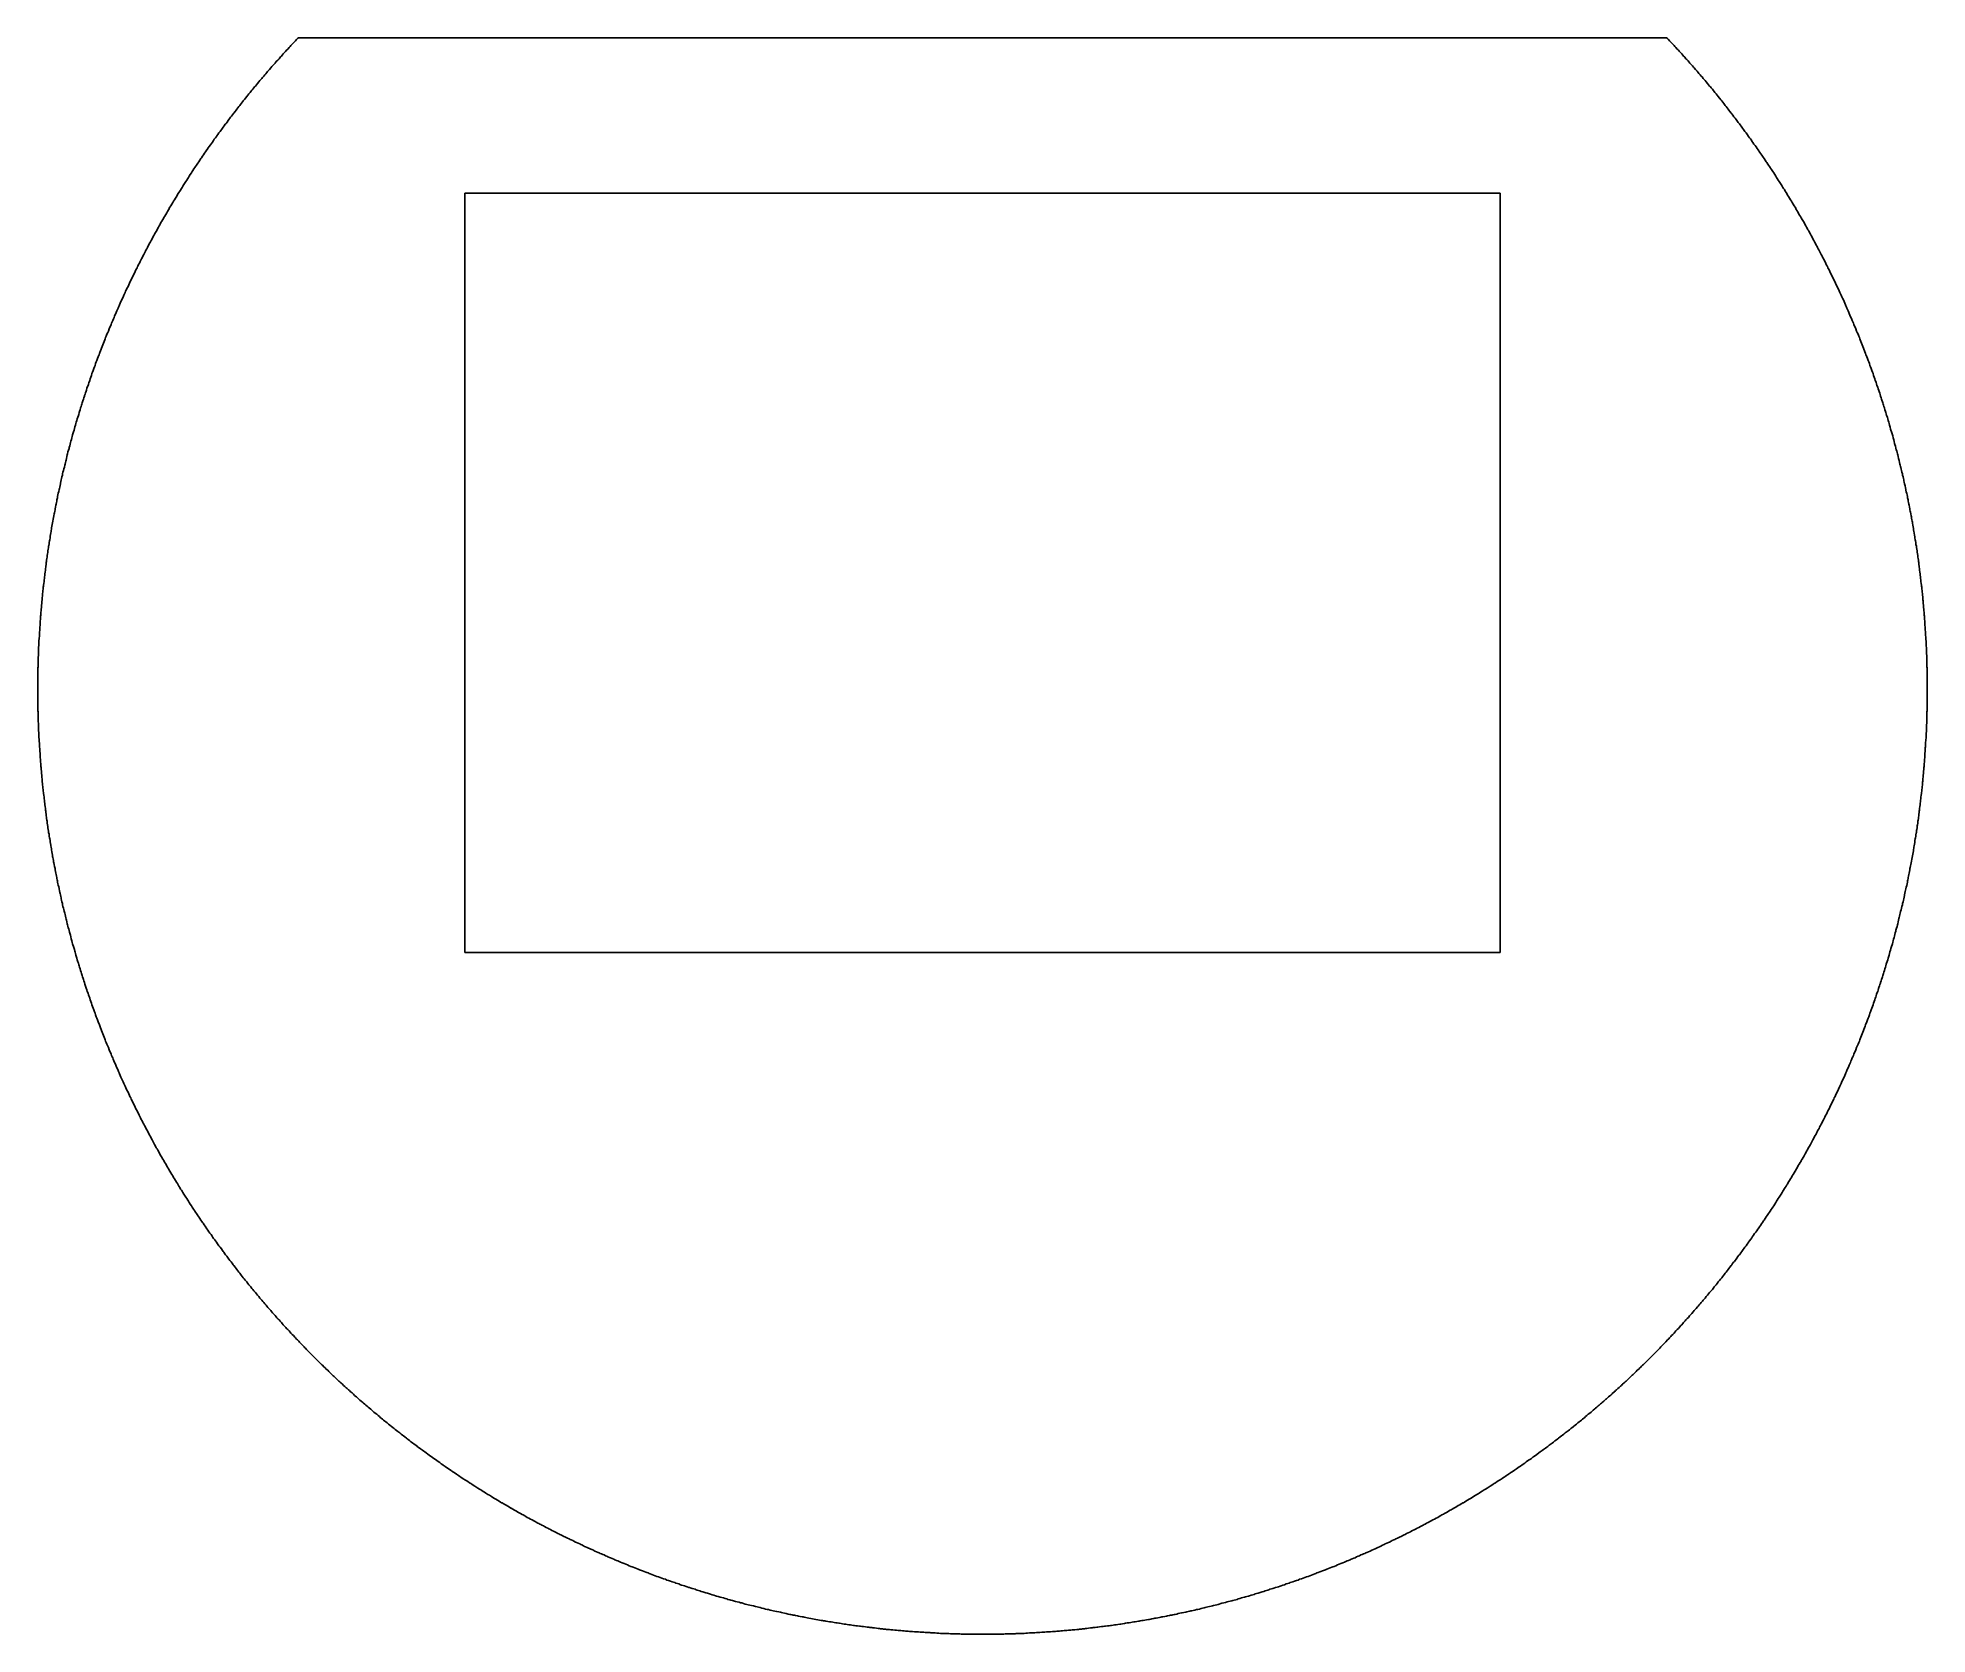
# Model space of a CAD drawing. Header units: metres. Extents: x 0 to 110, y 0 to 92.
import ezdxf

# ---------------------------------------------------------------- set-up
doc = ezdxf.new("R2010")
doc.units = ezdxf.units.M

msp = doc.modelspace()

# ---------------------------------------------------------------- linework, layer by layer
for p, q in [((14.63, 92), (14.56, 91.93)), ((14.67, 92.05), (14.63, 92)), ((14.74, 92.13), (14.67, 92.05)), ((14.82, 92.2), (14.74, 92.13)), ((14.86, 92.25), (14.82, 92.2)), ((14.93, 92.33), (14.86, 92.25)), ((14.98, 92.38), (14.93, 92.33)), ((15.05, 92.45), (14.98, 92.38)), ((15.1, 92.5), (15.05, 92.45)), ((94.4, 92.5), (15.1, 92.5)), ((94.45, 92.45), (94.4, 92.5)), ((94.5, 92.4), (94.45, 92.45)), ((94.57, 92.33), (94.5, 92.4)), ((94.61, 92.28), (94.57, 92.33)), ((94.68, 92.2), (94.61, 92.28)), ((94.76, 92.13), (94.68, 92.2)), ((94.83, 92.05), (94.76, 92.13)), ((94.87, 92), (94.83, 92.05)), ((94.94, 91.93), (94.87, 92)), ((13.64, 90.91), (13.57, 90.83)), ((13.7, 90.98), (13.64, 90.91)), ((13.75, 91.03), (13.7, 90.98)), ((13.77, 91.06), (13.75, 91.03)), ((13.84, 91.14), (13.77, 91.06)), ((13.91, 91.21), (13.84, 91.14)), ((13.98, 91.29), (13.91, 91.21)), ((14.02, 91.34), (13.98, 91.29)), ((14.07, 91.39), (14.02, 91.34)), ((14.12, 91.44), (14.07, 91.39)), ((14.16, 91.5), (14.12, 91.44)), ((14.23, 91.57), (14.16, 91.5)), ((14.28, 91.62), (14.23, 91.57)), ((14.35, 91.7), (14.28, 91.62)), ((14.42, 91.78), (14.35, 91.7)), ((14.49, 91.85), (14.42, 91.78)), ((14.56, 91.93), (14.49, 91.85)), ((95.01, 91.85), (94.94, 91.93)), ((95.04, 91.83), (95.01, 91.85)), ((95.08, 91.78), (95.04, 91.83)), ((95.13, 91.72), (95.08, 91.78)), ((95.2, 91.65), (95.13, 91.72)), ((95.27, 91.57), (95.2, 91.65)), ((95.34, 91.5), (95.27, 91.57)), ((95.38, 91.44), (95.34, 91.5)), ((95.43, 91.39), (95.38, 91.44)), ((95.45, 91.37), (95.43, 91.39)), ((95.52, 91.29), (95.45, 91.37)), ((95.57, 91.24), (95.52, 91.29)), ((95.64, 91.16), (95.57, 91.24)), ((95.68, 91.11), (95.64, 91.16)), ((95.75, 91.03), (95.68, 91.11)), ((95.8, 90.98), (95.75, 91.03)), ((95.86, 90.91), (95.8, 90.98)), ((95.89, 90.88), (95.86, 90.91)), ((12.74, 89.86), (12.67, 89.78)), ((12.81, 89.94), (12.74, 89.86)), ((12.87, 90.02), (12.81, 89.94)), ((12.94, 90.1), (12.87, 90.02)), ((12.98, 90.15), (12.94, 90.1)), ((13.03, 90.2), (12.98, 90.15)), ((13.1, 90.28), (13.03, 90.2)), ((13.16, 90.36), (13.1, 90.28)), ((13.21, 90.41), (13.16, 90.36)), ((13.27, 90.49), (13.21, 90.41)), ((13.32, 90.54), (13.27, 90.49)), ((13.39, 90.62), (13.32, 90.54)), ((13.43, 90.67), (13.39, 90.62)), ((13.5, 90.75), (13.43, 90.67)), ((13.57, 90.83), (13.5, 90.75)), ((95.95, 90.8), (95.89, 90.88)), ((96, 90.75), (95.95, 90.8)), ((96.07, 90.67), (96, 90.75)), ((96.11, 90.62), (96.07, 90.67)), ((96.16, 90.57), (96.11, 90.62)), ((96.23, 90.49), (96.16, 90.57)), ((96.27, 90.44), (96.23, 90.49)), ((96.34, 90.36), (96.27, 90.44)), ((96.4, 90.28), (96.34, 90.36)), ((96.45, 90.23), (96.4, 90.28)), ((96.52, 90.15), (96.45, 90.23)), ((96.56, 90.1), (96.52, 90.15)), ((96.63, 90.02), (96.56, 90.1)), ((96.69, 89.94), (96.63, 90.02)), ((96.76, 89.86), (96.69, 89.94)), ((96.83, 89.78), (96.76, 89.86)), ((11.81, 88.71), (11.74, 88.63)), ((11.87, 88.79), (11.81, 88.71)), ((11.91, 88.85), (11.87, 88.79)), ((11.96, 88.9), (11.91, 88.85)), ((11.98, 88.93), (11.96, 88.9)), ((12.04, 89.01), (11.98, 88.93)), ((12.11, 89.09), (12.04, 89.01)), ((12.17, 89.17), (12.11, 89.09)), ((12.24, 89.25), (12.17, 89.17)), ((12.3, 89.33), (12.24, 89.25)), ((12.35, 89.38), (12.3, 89.33)), ((12.41, 89.46), (12.35, 89.38)), ((12.46, 89.52), (12.41, 89.46)), ((12.52, 89.6), (12.46, 89.52)), ((12.56, 89.65), (12.52, 89.6)), ((12.61, 89.7), (12.56, 89.65)), ((12.67, 89.78), (12.61, 89.7)), ((96.89, 89.7), (96.83, 89.78)), ((96.94, 89.65), (96.89, 89.7)), ((96.98, 89.6), (96.94, 89.65)), ((97.05, 89.52), (96.98, 89.6)), ((97.09, 89.46), (97.05, 89.52)), ((97.15, 89.38), (97.09, 89.46)), ((97.2, 89.33), (97.15, 89.38)), ((97.26, 89.25), (97.2, 89.33)), ((97.33, 89.17), (97.26, 89.25)), ((97.39, 89.09), (97.33, 89.17)), ((97.46, 89.01), (97.39, 89.09)), ((97.48, 88.98), (97.46, 89.01)), ((97.54, 88.9), (97.48, 88.98)), ((97.59, 88.85), (97.54, 88.9)), ((97.65, 88.77), (97.59, 88.85)), ((97.71, 88.69), (97.65, 88.77)), ((10.97, 87.62), (10.91, 87.54)), ((11.03, 87.71), (10.97, 87.62)), ((11.07, 87.76), (11.03, 87.71)), ((11.13, 87.84), (11.07, 87.76)), ((11.17, 87.9), (11.13, 87.84)), ((11.22, 87.95), (11.17, 87.9)), ((11.28, 88.03), (11.22, 87.95)), ((11.32, 88.09), (11.28, 88.03)), ((11.36, 88.14), (11.32, 88.09)), ((11.43, 88.23), (11.36, 88.14)), ((11.49, 88.31), (11.43, 88.23)), ((11.53, 88.36), (11.49, 88.31)), ((11.59, 88.44), (11.53, 88.36)), ((11.66, 88.52), (11.59, 88.44)), ((11.7, 88.58), (11.66, 88.52)), ((11.74, 88.63), (11.7, 88.58)), ((97.76, 88.63), (97.71, 88.69)), ((97.8, 88.58), (97.76, 88.63)), ((97.84, 88.52), (97.8, 88.58)), ((97.91, 88.44), (97.84, 88.52)), ((97.97, 88.36), (97.91, 88.44)), ((98.01, 88.31), (97.97, 88.36)), ((98.07, 88.23), (98.01, 88.31)), ((98.14, 88.14), (98.07, 88.23)), ((98.18, 88.09), (98.14, 88.14)), ((98.24, 88.01), (98.18, 88.09)), ((98.3, 87.92), (98.24, 88.01)), ((98.37, 87.84), (98.3, 87.92)), ((98.43, 87.76), (98.37, 87.84)), ((98.47, 87.71), (98.43, 87.76)), ((98.51, 87.65), (98.47, 87.71)), ((98.55, 87.6), (98.51, 87.65)), ((10.18, 86.54), (10.12, 86.46)), ((10.23, 86.62), (10.18, 86.54)), ((10.3, 86.71), (10.23, 86.62)), ((10.36, 86.79), (10.3, 86.71)), ((10.38, 86.82), (10.36, 86.79)), ((10.44, 86.9), (10.38, 86.82)), ((10.5, 86.99), (10.44, 86.9)), ((10.56, 87.07), (10.5, 86.99)), ((10.6, 87.13), (10.56, 87.07)), ((10.66, 87.21), (10.6, 87.13)), ((10.7, 87.26), (10.66, 87.21)), ((10.74, 87.32), (10.7, 87.26)), ((10.8, 87.4), (10.74, 87.32)), ((10.86, 87.49), (10.8, 87.4)), ((10.91, 87.54), (10.86, 87.49)), ((98.62, 87.51), (98.55, 87.6)), ((98.66, 87.46), (98.62, 87.51)), ((98.72, 87.37), (98.66, 87.46)), ((98.76, 87.32), (98.72, 87.37)), ((98.8, 87.26), (98.76, 87.32)), ((98.86, 87.18), (98.8, 87.26)), ((98.94, 87.07), (98.86, 87.18)), ((99, 86.99), (98.94, 87.07)), ((99.08, 86.88), (99, 86.99)), ((99.14, 86.79), (99.08, 86.88)), ((99.2, 86.71), (99.14, 86.79)), ((99.25, 86.65), (99.2, 86.71)), ((99.31, 86.57), (99.25, 86.65)), ((99.34, 86.51), (99.31, 86.57)), ((99.4, 86.43), (99.34, 86.51)), ((9.39, 85.41), (9.33, 85.32)), ((9.45, 85.5), (9.39, 85.41)), ((9.49, 85.55), (9.45, 85.5)), ((9.54, 85.64), (9.49, 85.55)), ((9.6, 85.72), (9.54, 85.64)), ((9.66, 85.81), (9.6, 85.72)), ((9.72, 85.89), (9.66, 85.81)), ((9.76, 85.95), (9.72, 85.89)), ((9.8, 86.01), (9.76, 85.95)), ((9.82, 86.03), (9.8, 86.01)), ((9.88, 86.12), (9.82, 86.03)), ((9.94, 86.2), (9.88, 86.12)), ((10, 86.29), (9.94, 86.2)), ((10.06, 86.37), (10, 86.29)), ((10.12, 86.46), (10.06, 86.37)), ((99.46, 86.34), (99.4, 86.43)), ((99.52, 86.26), (99.46, 86.34)), ((99.58, 86.18), (99.52, 86.26)), ((99.64, 86.09), (99.58, 86.18)), ((99.7, 86.01), (99.64, 86.09)), ((99.74, 85.95), (99.7, 86.01)), ((99.76, 85.92), (99.74, 85.95)), ((99.8, 85.86), (99.76, 85.92)), ((99.86, 85.78), (99.8, 85.86)), ((99.92, 85.69), (99.86, 85.78)), ((99.96, 85.64), (99.92, 85.69)), ((99.99, 85.58), (99.96, 85.64)), ((100.05, 85.5), (99.99, 85.58)), ((100.11, 85.41), (100.05, 85.5)), ((100.17, 85.32), (100.11, 85.41)), ((8.69, 84.35), (8.63, 84.26)), ((8.73, 84.41), (8.69, 84.35)), ((8.78, 84.49), (8.73, 84.41)), ((8.84, 84.58), (8.78, 84.49)), ((8.9, 84.67), (8.84, 84.58)), ((8.95, 84.75), (8.9, 84.67)), ((8.99, 84.81), (8.95, 84.75)), ((9.05, 84.9), (8.99, 84.81)), ((9.1, 84.98), (9.05, 84.9)), ((9.14, 85.04), (9.1, 84.98)), ((9.2, 85.12), (9.14, 85.04)), ((9.24, 85.18), (9.2, 85.12)), ((9.27, 85.24), (9.24, 85.18)), ((9.33, 85.32), (9.27, 85.24)), ((100.21, 85.27), (100.17, 85.32)), ((100.26, 85.18), (100.21, 85.27)), ((100.3, 85.12), (100.26, 85.18)), ((100.36, 85.04), (100.3, 85.12)), ((100.4, 84.98), (100.36, 85.04)), ((100.42, 84.95), (100.4, 84.98)), ((100.47, 84.87), (100.42, 84.95)), ((100.51, 84.81), (100.47, 84.87)), ((100.55, 84.75), (100.51, 84.81)), ((100.61, 84.67), (100.55, 84.75)), ((100.66, 84.58), (100.61, 84.67)), ((100.72, 84.49), (100.66, 84.58)), ((100.77, 84.41), (100.72, 84.49)), ((100.81, 84.35), (100.77, 84.41)), ((100.87, 84.26), (100.81, 84.35)), ((8.01, 83.27), (7.98, 83.21)), ((8.05, 83.33), (8.01, 83.27)), ((8.1, 83.42), (8.05, 83.33)), ((8.14, 83.47), (8.1, 83.42)), ((8.18, 83.53), (8.14, 83.47)), ((8.23, 83.62), (8.18, 83.53)), ((8.27, 83.68), (8.23, 83.62)), ((8.32, 83.77), (8.27, 83.68)), ((8.36, 83.82), (8.32, 83.77)), ((8.41, 83.91), (8.36, 83.82)), ((8.47, 84), (8.41, 83.91)), ((8.5, 84.06), (8.47, 84)), ((8.54, 84.12), (8.5, 84.06)), ((8.58, 84.17), (8.54, 84.12)), ((8.63, 84.26), (8.58, 84.17)), ((24.75, 39.5), (24.75, 83.5)), ((24.75, 83.5), (84.75, 83.5)), ((84.75, 83.5), (84.75, 39.5)), ((100.92, 84.17), (100.87, 84.26)), ((100.96, 84.12), (100.92, 84.17)), ((101, 84.06), (100.96, 84.12)), ((101.03, 84), (101, 84.06)), ((101.09, 83.91), (101.03, 84)), ((101.14, 83.82), (101.09, 83.91)), ((101.18, 83.77), (101.14, 83.82)), ((101.22, 83.71), (101.18, 83.77)), ((101.27, 83.62), (101.22, 83.71)), ((101.32, 83.53), (101.27, 83.62)), ((101.36, 83.47), (101.32, 83.53)), ((101.41, 83.39), (101.36, 83.47)), ((101.47, 83.3), (101.41, 83.39)), ((101.52, 83.21), (101.47, 83.3)), ((7.36, 82.17), (7.31, 82.09)), ((7.42, 82.26), (7.36, 82.17)), ((7.47, 82.35), (7.42, 82.26)), ((7.52, 82.44), (7.47, 82.35)), ((7.57, 82.53), (7.52, 82.44)), ((7.61, 82.59), (7.57, 82.53)), ((7.62, 82.62), (7.61, 82.59)), ((7.66, 82.68), (7.62, 82.62)), ((7.71, 82.77), (7.66, 82.68)), ((7.77, 82.86), (7.71, 82.77)), ((7.82, 82.95), (7.77, 82.86)), ((7.87, 83.03), (7.82, 82.95)), ((7.92, 83.12), (7.87, 83.03)), ((7.98, 83.21), (7.92, 83.12)), ((101.58, 83.12), (101.52, 83.21)), ((101.63, 83.03), (101.58, 83.12)), ((101.68, 82.95), (101.63, 83.03)), ((101.73, 82.86), (101.68, 82.95)), ((101.79, 82.77), (101.73, 82.86)), ((101.84, 82.68), (101.79, 82.77)), ((101.88, 82.62), (101.84, 82.68)), ((101.89, 82.59), (101.88, 82.62)), ((101.93, 82.53), (101.89, 82.59)), ((101.95, 82.5), (101.93, 82.53)), ((102, 82.41), (101.95, 82.5)), ((102.05, 82.32), (102, 82.41)), ((102.1, 82.23), (102.05, 82.32)), ((102.15, 82.14), (102.1, 82.23)), ((102.2, 82.06), (102.15, 82.14)), ((6.72, 81.04), (6.67, 80.94)), ((6.77, 81.13), (6.72, 81.04)), ((6.82, 81.22), (6.77, 81.13)), ((6.86, 81.28), (6.82, 81.22)), ((6.91, 81.37), (6.86, 81.28)), ((6.94, 81.43), (6.91, 81.37)), ((6.99, 81.52), (6.94, 81.43)), ((7.04, 81.61), (6.99, 81.52)), ((7.07, 81.67), (7.04, 81.61)), ((7.09, 81.7), (7.07, 81.67)), ((7.14, 81.79), (7.09, 81.7)), ((7.19, 81.88), (7.14, 81.79)), ((7.24, 81.97), (7.19, 81.88)), ((7.3, 82.06), (7.24, 81.97)), ((7.31, 82.09), (7.3, 82.06)), ((102.26, 81.97), (102.2, 82.06)), ((102.29, 81.91), (102.26, 81.97)), ((102.33, 81.85), (102.29, 81.91)), ((102.38, 81.76), (102.33, 81.85)), ((102.43, 81.67), (102.38, 81.76)), ((102.46, 81.61), (102.43, 81.67)), ((102.51, 81.52), (102.46, 81.61)), ((102.54, 81.46), (102.51, 81.52)), ((102.59, 81.37), (102.54, 81.46)), ((102.63, 81.31), (102.59, 81.37)), ((102.68, 81.22), (102.63, 81.31)), ((102.73, 81.13), (102.68, 81.22)), ((102.78, 81.04), (102.73, 81.13)), ((102.83, 80.94), (102.78, 81.04)), ((6.14, 79.94), (6.11, 79.88)), ((6.19, 80.03), (6.14, 79.94)), ((6.24, 80.13), (6.19, 80.03)), ((6.27, 80.19), (6.24, 80.13)), ((6.32, 80.28), (6.27, 80.19)), ((6.35, 80.34), (6.32, 80.28)), ((6.38, 80.4), (6.35, 80.34)), ((6.41, 80.46), (6.38, 80.4)), ((6.44, 80.52), (6.41, 80.46)), ((6.49, 80.61), (6.44, 80.52)), ((6.53, 80.67), (6.49, 80.61)), ((6.57, 80.76), (6.53, 80.67)), ((6.62, 80.85), (6.57, 80.76)), ((6.67, 80.94), (6.62, 80.85)), ((102.88, 80.85), (102.83, 80.94)), ((102.92, 80.76), (102.88, 80.85)), ((102.97, 80.67), (102.92, 80.76)), ((103.02, 80.58), (102.97, 80.67)), ((103.07, 80.49), (103.02, 80.58)), ((103.12, 80.4), (103.07, 80.49)), ((103.15, 80.34), (103.12, 80.4)), ((103.18, 80.28), (103.15, 80.34)), ((103.22, 80.22), (103.18, 80.28)), ((103.26, 80.13), (103.22, 80.22)), ((103.31, 80.03), (103.26, 80.13)), ((103.36, 79.94), (103.31, 80.03)), ((103.39, 79.88), (103.36, 79.94)), ((5.6, 78.87), (5.57, 78.81)), ((5.64, 78.96), (5.6, 78.87)), ((5.67, 79.02), (5.64, 78.96)), ((5.72, 79.11), (5.67, 79.02)), ((5.75, 79.18), (5.72, 79.11)), ((5.78, 79.24), (5.75, 79.18)), ((5.8, 79.27), (5.78, 79.24)), ((5.84, 79.36), (5.8, 79.27)), ((5.89, 79.45), (5.84, 79.36)), ((5.94, 79.54), (5.89, 79.45)), ((5.97, 79.61), (5.94, 79.54)), ((6.01, 79.7), (5.97, 79.61)), ((6.06, 79.79), (6.01, 79.7)), ((6.11, 79.88), (6.06, 79.79)), ((103.41, 79.85), (103.39, 79.88)), ((103.45, 79.76), (103.41, 79.85)), ((103.5, 79.67), (103.45, 79.76)), ((103.55, 79.58), (103.5, 79.67)), ((103.58, 79.51), (103.55, 79.58)), ((103.63, 79.42), (103.58, 79.51)), ((103.67, 79.33), (103.63, 79.42)), ((103.72, 79.24), (103.67, 79.33)), ((103.75, 79.18), (103.72, 79.24)), ((103.78, 79.11), (103.75, 79.18)), ((103.83, 79.02), (103.78, 79.11)), ((103.86, 78.96), (103.83, 79.02)), ((103.9, 78.87), (103.86, 78.96)), ((103.93, 78.81), (103.9, 78.87)), ((5.07, 77.75), (5.02, 77.66)), ((5.09, 77.81), (5.07, 77.75)), ((5.12, 77.87), (5.09, 77.81)), ((5.17, 77.97), (5.12, 77.87)), ((5.2, 78.03), (5.17, 77.97)), ((5.23, 78.09), (5.2, 78.03)), ((5.27, 78.19), (5.23, 78.09)), ((5.31, 78.28), (5.27, 78.19)), ((5.34, 78.34), (5.31, 78.28)), ((5.39, 78.43), (5.34, 78.34)), ((5.42, 78.5), (5.39, 78.43)), ((5.46, 78.59), (5.42, 78.5)), ((5.49, 78.65), (5.46, 78.59)), ((5.52, 78.71), (5.49, 78.65)), ((5.57, 78.81), (5.52, 78.71)), ((103.98, 78.71), (103.93, 78.81)), ((104.01, 78.65), (103.98, 78.71)), ((104.04, 78.59), (104.01, 78.65)), ((104.08, 78.5), (104.04, 78.59)), ((104.11, 78.43), (104.08, 78.5)), ((104.16, 78.34), (104.11, 78.43)), ((104.19, 78.28), (104.16, 78.34)), ((104.23, 78.19), (104.19, 78.28)), ((104.28, 78.09), (104.23, 78.19)), ((104.3, 78.03), (104.28, 78.09)), ((104.35, 77.94), (104.3, 78.03)), ((104.39, 77.84), (104.35, 77.94)), ((104.44, 77.75), (104.39, 77.84)), ((104.48, 77.66), (104.44, 77.75)), ((4.59, 76.68), (4.54, 76.59)), ((4.61, 76.75), (4.59, 76.68)), ((4.65, 76.84), (4.61, 76.75)), ((4.68, 76.9), (4.65, 76.84)), ((4.71, 76.97), (4.68, 76.9)), ((4.74, 77.03), (4.71, 76.97)), ((4.78, 77.12), (4.74, 77.03)), ((4.82, 77.22), (4.78, 77.12)), ((4.85, 77.28), (4.82, 77.22)), ((4.88, 77.34), (4.85, 77.28)), ((4.92, 77.44), (4.88, 77.34)), ((4.96, 77.53), (4.92, 77.44)), ((4.99, 77.59), (4.96, 77.53)), ((5.02, 77.66), (4.99, 77.59)), ((104.51, 77.59), (104.48, 77.66)), ((104.55, 77.5), (104.51, 77.59)), ((104.59, 77.41), (104.55, 77.5)), ((104.64, 77.31), (104.59, 77.41)), ((104.68, 77.22), (104.64, 77.31)), ((104.72, 77.12), (104.68, 77.22)), ((104.76, 77.03), (104.72, 77.12)), ((104.79, 76.97), (104.76, 77.03)), ((104.82, 76.9), (104.79, 76.97)), ((104.85, 76.84), (104.82, 76.9)), ((104.89, 76.75), (104.85, 76.84)), ((104.92, 76.68), (104.89, 76.75)), ((104.96, 76.59), (104.92, 76.68)), ((4.14, 75.64), (4.09, 75.51)), ((4.18, 75.73), (4.14, 75.64)), ((4.21, 75.8), (4.18, 75.73)), ((4.25, 75.89), (4.21, 75.8)), ((4.27, 75.96), (4.25, 75.89)), ((4.31, 76.05), (4.27, 75.96)), ((4.34, 76.11), (4.31, 76.05)), ((4.38, 76.21), (4.34, 76.11)), ((4.42, 76.3), (4.38, 76.21)), ((4.45, 76.37), (4.42, 76.3)), ((4.49, 76.46), (4.45, 76.37)), ((4.52, 76.53), (4.49, 76.46)), ((4.54, 76.59), (4.52, 76.53)), ((104.98, 76.53), (104.96, 76.59)), ((105.02, 76.43), (104.98, 76.53)), ((105.06, 76.34), (105.02, 76.43)), ((105.09, 76.27), (105.06, 76.34)), ((105.13, 76.18), (105.09, 76.27)), ((105.16, 76.11), (105.13, 76.18)), ((105.19, 76.05), (105.16, 76.11)), ((105.23, 75.96), (105.19, 76.05)), ((105.25, 75.89), (105.23, 75.96)), ((105.29, 75.8), (105.25, 75.89)), ((105.32, 75.73), (105.29, 75.8)), ((105.36, 75.64), (105.32, 75.73)), ((105.41, 75.51), (105.36, 75.64)), ((3.69, 74.52), (3.67, 74.46)), ((3.73, 74.62), (3.69, 74.52)), ((3.77, 74.71), (3.73, 74.62)), ((3.81, 74.81), (3.77, 74.71)), ((3.84, 74.9), (3.81, 74.81)), ((3.88, 75), (3.84, 74.9)), ((3.91, 75.06), (3.88, 75)), ((3.93, 75.13), (3.91, 75.06)), ((3.97, 75.22), (3.93, 75.13)), ((4.01, 75.32), (3.97, 75.22)), ((4.05, 75.42), (4.01, 75.32)), ((4.09, 75.51), (4.05, 75.42)), ((105.45, 75.42), (105.41, 75.51)), ((105.49, 75.32), (105.45, 75.42)), ((105.53, 75.22), (105.49, 75.32)), ((105.57, 75.13), (105.53, 75.22)), ((105.59, 75.06), (105.57, 75.13)), ((105.62, 75), (105.59, 75.06)), ((105.66, 74.9), (105.62, 75)), ((105.69, 74.81), (105.66, 74.9)), ((105.73, 74.71), (105.69, 74.81)), ((105.77, 74.62), (105.73, 74.71)), ((105.81, 74.52), (105.77, 74.62)), ((105.83, 74.46), (105.81, 74.52)), ((3.28, 73.43), (3.25, 73.33)), ((3.32, 73.52), (3.28, 73.43)), ((3.35, 73.62), (3.32, 73.52)), ((3.39, 73.72), (3.35, 73.62)), ((3.43, 73.81), (3.39, 73.72)), ((3.46, 73.91), (3.43, 73.81)), ((3.5, 74.01), (3.46, 73.91)), ((3.52, 74.07), (3.5, 74.01)), ((3.55, 74.13), (3.52, 74.07)), ((3.57, 74.2), (3.55, 74.13)), ((3.6, 74.26), (3.57, 74.2)), ((3.63, 74.36), (3.6, 74.26)), ((3.67, 74.46), (3.63, 74.36)), ((105.87, 74.36), (105.83, 74.46)), ((105.89, 74.3), (105.87, 74.36)), ((105.93, 74.2), (105.89, 74.3)), ((105.95, 74.13), (105.93, 74.2)), ((105.98, 74.07), (105.95, 74.13)), ((106, 74.01), (105.98, 74.07)), ((106.04, 73.91), (106, 74.01)), ((106.07, 73.81), (106.04, 73.91)), ((106.11, 73.72), (106.07, 73.81)), ((106.15, 73.62), (106.11, 73.72)), ((106.18, 73.52), (106.15, 73.62)), ((106.22, 73.43), (106.18, 73.52)), ((106.25, 73.33), (106.22, 73.43)), ((2.91, 72.35), (2.87, 72.26)), ((2.93, 72.42), (2.91, 72.35)), ((2.96, 72.52), (2.93, 72.42)), ((2.99, 72.58), (2.96, 72.52)), ((3.01, 72.65), (2.99, 72.58)), ((3.04, 72.74), (3.01, 72.65)), ((3.08, 72.84), (3.04, 72.74)), ((3.11, 72.94), (3.08, 72.84)), ((3.14, 73.04), (3.11, 72.94)), ((3.18, 73.13), (3.14, 73.04)), ((3.21, 73.23), (3.18, 73.13)), ((3.25, 73.33), (3.21, 73.23)), ((106.29, 73.23), (106.25, 73.33)), ((106.32, 73.13), (106.29, 73.23)), ((106.36, 73.04), (106.32, 73.13)), ((106.39, 72.94), (106.36, 73.04)), ((106.42, 72.84), (106.39, 72.94)), ((106.46, 72.74), (106.42, 72.84)), ((106.49, 72.65), (106.46, 72.74)), ((106.52, 72.58), (106.49, 72.65)), ((106.54, 72.52), (106.52, 72.58)), ((106.56, 72.45), (106.54, 72.52)), ((106.59, 72.35), (106.56, 72.45)), ((106.63, 72.26), (106.59, 72.35)), ((2.53, 71.21), (2.51, 71.14)), ((2.55, 71.28), (2.53, 71.21)), ((2.57, 71.34), (2.55, 71.28)), ((2.6, 71.41), (2.57, 71.34)), ((2.62, 71.47), (2.6, 71.41)), ((2.65, 71.57), (2.62, 71.47)), ((2.67, 71.64), (2.65, 71.57)), ((2.7, 71.73), (2.67, 71.64)), ((2.71, 71.77), (2.7, 71.73)), ((2.74, 71.86), (2.71, 71.77)), ((2.77, 71.93), (2.74, 71.86)), ((2.8, 72.03), (2.77, 71.93)), ((2.82, 72.09), (2.8, 72.03)), ((2.85, 72.19), (2.82, 72.09)), ((2.87, 72.26), (2.85, 72.19)), ((106.66, 72.16), (106.63, 72.26)), ((106.69, 72.06), (106.66, 72.16)), ((106.71, 72), (106.69, 72.06)), ((106.75, 71.9), (106.71, 72)), ((106.77, 71.83), (106.75, 71.9)), ((106.8, 71.73), (106.77, 71.83)), ((106.83, 71.64), (106.8, 71.73)), ((106.85, 71.57), (106.83, 71.64)), ((106.87, 71.5), (106.85, 71.57)), ((106.91, 71.41), (106.87, 71.5)), ((106.93, 71.34), (106.91, 71.41)), ((106.95, 71.28), (106.93, 71.34)), ((106.97, 71.21), (106.95, 71.28)), ((106.99, 71.14), (106.97, 71.21)), ((2.21, 70.16), (2.18, 70.06)), ((2.23, 70.22), (2.21, 70.16)), ((2.26, 70.32), (2.23, 70.22)), ((2.29, 70.42), (2.26, 70.32)), ((2.32, 70.52), (2.29, 70.42)), ((2.35, 70.62), (2.32, 70.52)), ((2.37, 70.68), (2.35, 70.62)), ((2.4, 70.78), (2.37, 70.68)), ((2.42, 70.85), (2.4, 70.78)), ((2.45, 70.95), (2.42, 70.85)), ((2.48, 71.05), (2.45, 70.95)), ((2.51, 71.14), (2.48, 71.05)), ((107.02, 71.05), (106.99, 71.14)), ((107.05, 70.95), (107.02, 71.05)), ((107.08, 70.85), (107.05, 70.95)), ((107.1, 70.78), (107.08, 70.85)), ((107.12, 70.72), (107.1, 70.78)), ((107.15, 70.62), (107.12, 70.72)), ((107.17, 70.55), (107.15, 70.62)), ((107.19, 70.49), (107.17, 70.55)), ((107.21, 70.42), (107.19, 70.49)), ((107.24, 70.32), (107.21, 70.42)), ((107.27, 70.22), (107.24, 70.32)), ((107.29, 70.16), (107.27, 70.22)), ((107.32, 70.06), (107.29, 70.16)), ((1.9, 69.06), (1.88, 68.96)), ((1.92, 69.13), (1.9, 69.06)), ((1.95, 69.23), (1.92, 69.13)), ((1.98, 69.33), (1.95, 69.23)), ((2, 69.4), (1.98, 69.33)), ((2.02, 69.5), (2, 69.4)), ((2.04, 69.56), (2.02, 69.5)), ((2.07, 69.66), (2.04, 69.56)), ((2.1, 69.76), (2.07, 69.66)), ((2.13, 69.86), (2.1, 69.76)), ((2.15, 69.96), (2.13, 69.86)), ((2.18, 70.06), (2.15, 69.96)), ((107.34, 69.99), (107.32, 70.06)), ((107.36, 69.93), (107.34, 69.99)), ((107.38, 69.83), (107.36, 69.93)), ((107.4, 69.76), (107.38, 69.83)), ((107.43, 69.66), (107.4, 69.76)), ((107.46, 69.56), (107.43, 69.66)), ((107.48, 69.5), (107.46, 69.56)), ((107.5, 69.43), (107.48, 69.5)), ((107.52, 69.33), (107.5, 69.43)), ((107.54, 69.26), (107.52, 69.33)), ((107.56, 69.2), (107.54, 69.26)), ((107.59, 69.1), (107.56, 69.2)), ((107.61, 69), (107.59, 69.1)), ((107.63, 68.93), (107.61, 69)), ((1.6, 67.9), (1.58, 67.8)), ((1.62, 67.97), (1.6, 67.9)), ((1.64, 68.03), (1.62, 67.97)), ((1.66, 68.13), (1.64, 68.03)), ((1.69, 68.23), (1.66, 68.13)), ((1.71, 68.33), (1.69, 68.23)), ((1.73, 68.4), (1.71, 68.33)), ((1.75, 68.5), (1.73, 68.4)), ((1.78, 68.6), (1.75, 68.5)), ((1.81, 68.7), (1.78, 68.6)), ((1.82, 68.77), (1.81, 68.7)), ((1.85, 68.86), (1.82, 68.77)), ((1.88, 68.96), (1.85, 68.86)), ((107.66, 68.83), (107.63, 68.93)), ((107.69, 68.73), (107.66, 68.83)), ((107.71, 68.63), (107.69, 68.73)), ((107.73, 68.57), (107.71, 68.63)), ((107.75, 68.47), (107.73, 68.57)), ((107.77, 68.4), (107.75, 68.47)), ((107.79, 68.33), (107.77, 68.4)), ((107.81, 68.23), (107.79, 68.33)), ((107.84, 68.13), (107.81, 68.23)), ((107.86, 68.07), (107.84, 68.13)), ((107.87, 68), (107.86, 68.07)), ((107.9, 67.9), (107.87, 68)), ((107.92, 67.8), (107.9, 67.9)), ((1.36, 66.89), (1.34, 66.79)), ((1.38, 66.96), (1.36, 66.89)), ((1.4, 67.06), (1.38, 66.96)), ((1.43, 67.16), (1.4, 67.06)), ((1.44, 67.23), (1.43, 67.16)), ((1.46, 67.33), (1.44, 67.23)), ((1.49, 67.43), (1.46, 67.33)), ((1.51, 67.53), (1.49, 67.43)), ((1.54, 67.63), (1.51, 67.53)), ((1.56, 67.73), (1.54, 67.63)), ((1.58, 67.8), (1.56, 67.73)), ((107.94, 67.73), (107.92, 67.8)), ((107.95, 67.66), (107.94, 67.73)), ((107.97, 67.6), (107.95, 67.66)), ((108, 67.5), (107.97, 67.6)), ((108.01, 67.43), (108, 67.5)), ((108.03, 67.33), (108.01, 67.43)), ((108.06, 67.23), (108.03, 67.33)), ((108.07, 67.16), (108.06, 67.23)), ((108.1, 67.06), (108.07, 67.16)), ((108.12, 66.96), (108.1, 67.06)), ((108.14, 66.89), (108.12, 66.96)), ((108.15, 66.83), (108.14, 66.89)), ((108.17, 66.76), (108.15, 66.83)), ((1.11, 65.72), (1.1, 65.65)), ((1.12, 65.79), (1.11, 65.72)), ((1.14, 65.85), (1.12, 65.79)), ((1.15, 65.92), (1.14, 65.85)), ((1.17, 66.02), (1.15, 65.92)), ((1.19, 66.12), (1.17, 66.02)), ((1.22, 66.22), (1.19, 66.12)), ((1.24, 66.32), (1.22, 66.22)), ((1.25, 66.39), (1.24, 66.32)), ((1.27, 66.46), (1.25, 66.39)), ((1.29, 66.56), (1.27, 66.46)), ((1.31, 66.66), (1.29, 66.56)), ((1.32, 66.69), (1.31, 66.66)), ((1.34, 66.79), (1.32, 66.69)), ((108.19, 66.66), (108.17, 66.76)), ((108.2, 66.59), (108.19, 66.66)), ((108.22, 66.53), (108.2, 66.59)), ((108.24, 66.42), (108.22, 66.53)), ((108.26, 66.32), (108.24, 66.42)), ((108.27, 66.29), (108.26, 66.32)), ((108.29, 66.19), (108.27, 66.29)), ((108.31, 66.09), (108.29, 66.19)), ((108.33, 66.02), (108.31, 66.09)), ((108.35, 65.92), (108.33, 66.02)), ((108.36, 65.85), (108.35, 65.92)), ((108.38, 65.79), (108.36, 65.85)), ((108.39, 65.72), (108.38, 65.79)), ((108.4, 65.65), (108.39, 65.72)), ((0.91, 64.7), (0.89, 64.6)), ((0.93, 64.81), (0.91, 64.7)), ((0.95, 64.91), (0.93, 64.81)), ((0.96, 64.98), (0.95, 64.91)), ((0.98, 65.08), (0.96, 64.98)), ((1, 65.14), (0.98, 65.08)), ((1.01, 65.21), (1, 65.14)), ((1.03, 65.31), (1.01, 65.21)), ((1.05, 65.41), (1.03, 65.31)), ((1.06, 65.48), (1.05, 65.41)), ((1.08, 65.58), (1.06, 65.48)), ((1.1, 65.65), (1.08, 65.58)), ((108.42, 65.58), (108.4, 65.65)), ((108.44, 65.48), (108.42, 65.58)), ((108.45, 65.41), (108.44, 65.48)), ((108.47, 65.31), (108.45, 65.41)), ((108.49, 65.21), (108.47, 65.31)), ((108.5, 65.14), (108.49, 65.21)), ((108.52, 65.08), (108.5, 65.14)), ((108.53, 65.01), (108.52, 65.08)), ((108.55, 64.91), (108.53, 65.01)), ((108.57, 64.81), (108.55, 64.91)), ((108.58, 64.74), (108.57, 64.81)), ((108.59, 64.67), (108.58, 64.74)), ((108.61, 64.57), (108.59, 64.67)), ((0.71, 63.52), (0.69, 63.42)), ((0.72, 63.62), (0.71, 63.52)), ((0.74, 63.72), (0.72, 63.62)), ((0.76, 63.82), (0.74, 63.72)), ((0.77, 63.89), (0.76, 63.82)), ((0.78, 63.96), (0.77, 63.89)), ((0.79, 64.03), (0.78, 63.96)), ((0.8, 64.1), (0.79, 64.03)), ((0.82, 64.2), (0.8, 64.1)), ((0.84, 64.3), (0.82, 64.2)), ((0.86, 64.4), (0.84, 64.3)), ((0.88, 64.5), (0.86, 64.4)), ((0.89, 64.6), (0.88, 64.5)), ((108.62, 64.5), (108.61, 64.57)), ((108.64, 64.43), (108.62, 64.5)), ((108.65, 64.37), (108.64, 64.43)), ((108.67, 64.26), (108.65, 64.37)), ((108.69, 64.16), (108.67, 64.26)), ((108.7, 64.06), (108.69, 64.16)), ((108.71, 63.99), (108.7, 64.06)), ((108.73, 63.89), (108.71, 63.99)), ((108.74, 63.82), (108.73, 63.89)), ((108.75, 63.79), (108.74, 63.82)), ((108.77, 63.69), (108.75, 63.79)), ((108.78, 63.59), (108.77, 63.69)), ((108.79, 63.52), (108.78, 63.59)), ((108.81, 63.42), (108.79, 63.52)), ((0.55, 62.5), (0.54, 62.4)), ((0.57, 62.6), (0.55, 62.5)), ((0.58, 62.67), (0.57, 62.6)), ((0.59, 62.77), (0.58, 62.67)), ((0.61, 62.87), (0.59, 62.77)), ((0.62, 62.94), (0.61, 62.87)), ((0.63, 63.04), (0.62, 62.94)), ((0.64, 63.08), (0.63, 63.04)), ((0.65, 63.18), (0.64, 63.08)), ((0.66, 63.25), (0.65, 63.18)), ((0.68, 63.35), (0.66, 63.25)), ((0.69, 63.42), (0.68, 63.35)), ((108.82, 63.35), (108.81, 63.42)), ((108.84, 63.25), (108.82, 63.35)), ((108.85, 63.14), (108.84, 63.25)), ((108.87, 63.04), (108.85, 63.14)), ((108.88, 62.97), (108.87, 63.04)), ((108.89, 62.87), (108.88, 62.97)), ((108.91, 62.77), (108.89, 62.87)), ((108.92, 62.7), (108.91, 62.77)), ((108.93, 62.6), (108.92, 62.7)), ((108.95, 62.5), (108.93, 62.6)), ((108.96, 62.4), (108.95, 62.5)), ((0.4, 61.34), (0.39, 61.27)), ((0.41, 61.44), (0.4, 61.34)), ((0.42, 61.54), (0.41, 61.44)), ((0.44, 61.65), (0.42, 61.54)), ((0.45, 61.75), (0.44, 61.65)), ((0.46, 61.82), (0.45, 61.75)), ((0.47, 61.88), (0.46, 61.82)), ((0.48, 61.99), (0.47, 61.88)), ((0.49, 62.09), (0.48, 61.99)), ((0.5, 62.16), (0.49, 62.09)), ((0.51, 62.23), (0.5, 62.16)), ((0.53, 62.33), (0.51, 62.23)), ((0.54, 62.4), (0.53, 62.33)), ((108.97, 62.33), (108.96, 62.4)), ((108.99, 62.23), (108.97, 62.33)), ((109, 62.16), (108.99, 62.23)), ((109.01, 62.09), (109, 62.16)), ((109.02, 61.99), (109.01, 62.09)), ((109.03, 61.88), (109.02, 61.99)), ((109.04, 61.82), (109.03, 61.88)), ((109.05, 61.75), (109.04, 61.82)), ((109.06, 61.65), (109.05, 61.75)), ((109.08, 61.54), (109.06, 61.65)), ((109.09, 61.44), (109.08, 61.54)), ((109.1, 61.37), (109.09, 61.44)), ((109.11, 61.27), (109.1, 61.37)), ((0.28, 60.31), (0.27, 60.21)), ((0.29, 60.38), (0.28, 60.31)), ((0.3, 60.48), (0.29, 60.38)), ((0.31, 60.55), (0.3, 60.48)), ((0.32, 60.66), (0.31, 60.55)), ((0.33, 60.72), (0.32, 60.66)), ((0.35, 60.89), (0.33, 60.79)), ((0.33, 60.79), (0.33, 60.72)), ((0.36, 61), (0.35, 60.89)), ((0.37, 61.1), (0.36, 61)), ((0.38, 61.17), (0.37, 61.1)), ((0.39, 61.27), (0.38, 61.17)), ((109.12, 61.17), (109.11, 61.27)), ((109.13, 61.1), (109.12, 61.17)), ((109.14, 61), (109.13, 61.1)), ((109.15, 60.89), (109.14, 61)), ((109.17, 60.79), (109.15, 60.89)), ((109.17, 60.72), (109.17, 60.79)), ((109.18, 60.66), (109.17, 60.72)), ((109.19, 60.55), (109.18, 60.66)), ((109.2, 60.48), (109.19, 60.55)), ((109.21, 60.38), (109.2, 60.48)), ((109.22, 60.31), (109.21, 60.38)), ((109.23, 60.21), (109.22, 60.31)), ((0.18, 59.15), (0.17, 59.05)), ((0.19, 59.29), (0.18, 59.22)), ((0.18, 59.22), (0.18, 59.15)), ((0.2, 59.39), (0.19, 59.29)), ((0.21, 59.49), (0.2, 59.39)), ((0.22, 59.63), (0.21, 59.56)), ((0.21, 59.56), (0.21, 59.49)), ((0.23, 59.73), (0.22, 59.63)), ((0.24, 59.83), (0.23, 59.73)), ((0.25, 59.94), (0.24, 59.83)), ((0.26, 60.07), (0.25, 60.01)), ((0.25, 60.01), (0.25, 59.94)), ((0.27, 60.14), (0.26, 60.07)), ((0.27, 60.21), (0.27, 60.14)), ((109.24, 60.11), (109.23, 60.21)), ((109.25, 60.01), (109.24, 60.11)), ((109.25, 59.94), (109.25, 60.01)), ((109.26, 59.87), (109.25, 59.94)), ((109.27, 59.8), (109.26, 59.87)), ((109.27, 59.73), (109.27, 59.8)), ((109.28, 59.63), (109.27, 59.73)), ((109.29, 59.56), (109.28, 59.63)), ((109.29, 59.49), (109.29, 59.56)), ((109.3, 59.39), (109.29, 59.49)), ((109.31, 59.29), (109.3, 59.39)), ((109.32, 59.22), (109.31, 59.29)), ((109.32, 59.15), (109.32, 59.22)), ((109.33, 59.05), (109.32, 59.15)), ((0.11, 58.15), (0.1, 58.08)), ((0.1, 58.08), (0.1, 57.98)), ((0.12, 58.36), (0.11, 58.26)), ((0.11, 58.26), (0.11, 58.15)), ((0.13, 58.46), (0.12, 58.36)), ((0.14, 58.63), (0.13, 58.57)), ((0.13, 58.57), (0.13, 58.46)), ((0.15, 58.81), (0.14, 58.7)), ((0.14, 58.7), (0.14, 58.63)), ((0.16, 58.91), (0.15, 58.81)), ((0.17, 59.05), (0.16, 58.98)), ((0.16, 58.98), (0.16, 58.91)), ((109.34, 58.98), (109.33, 59.05)), ((109.34, 58.91), (109.34, 58.98)), ((109.35, 58.81), (109.34, 58.91)), ((109.36, 58.7), (109.35, 58.81)), ((109.36, 58.63), (109.36, 58.7)), ((109.37, 58.57), (109.36, 58.63)), ((109.37, 58.46), (109.37, 58.57)), ((109.38, 58.36), (109.37, 58.46)), ((109.39, 58.29), (109.38, 58.36)), ((109.39, 58.19), (109.39, 58.29)), ((109.4, 58.08), (109.39, 58.19)), ((109.41, 57.98), (109.4, 58.08)), ((0.05, 56.99), (0.04, 56.92)), ((0.06, 57.29), (0.05, 57.19)), ((0.05, 57.19), (0.05, 57.09)), ((0.05, 57.09), (0.05, 56.99)), ((0.07, 57.5), (0.06, 57.4)), ((0.06, 57.4), (0.06, 57.29)), ((0.08, 57.67), (0.07, 57.57)), ((0.07, 57.57), (0.07, 57.5)), ((0.09, 57.81), (0.08, 57.74)), ((0.08, 57.74), (0.08, 57.67)), ((0.1, 57.98), (0.09, 57.88)), ((0.09, 57.88), (0.09, 57.81)), ((109.41, 57.88), (109.41, 57.98)), ((109.42, 57.78), (109.41, 57.88)), ((109.42, 57.67), (109.42, 57.78)), ((109.42, 57.64), (109.42, 57.67)), ((109.43, 57.54), (109.42, 57.64)), ((109.43, 57.47), (109.43, 57.54)), ((109.44, 57.36), (109.43, 57.47)), ((109.44, 57.26), (109.44, 57.36)), ((109.45, 57.16), (109.44, 57.26)), ((109.45, 57.05), (109.45, 57.16)), ((109.45, 56.99), (109.45, 57.05)), ((109.46, 56.92), (109.45, 56.99)), ((0.02, 56.06), (0.01, 55.99)), ((0.01, 55.99), (0.01, 55.92)), ((0.01, 55.92), (0.01, 55.82)), ((0.03, 56.44), (0.02, 56.33)), ((0.02, 56.33), (0.02, 56.23)), ((0.02, 56.23), (0.02, 56.16)), ((0.02, 56.16), (0.02, 56.06)), ((0.04, 56.71), (0.03, 56.61)), ((0.03, 56.61), (0.03, 56.54)), ((0.03, 56.54), (0.03, 56.44)), ((0.04, 56.92), (0.04, 56.81)), ((0.04, 56.81), (0.04, 56.71)), ((109.46, 56.81), (109.46, 56.92)), ((109.47, 56.71), (109.46, 56.81)), ((109.47, 56.64), (109.47, 56.71)), ((109.47, 56.54), (109.47, 56.64)), ((109.47, 56.47), (109.47, 56.54)), ((109.47, 56.4), (109.47, 56.47)), ((109.48, 56.33), (109.47, 56.4)), ((109.48, 56.23), (109.48, 56.33)), ((109.48, 56.16), (109.48, 56.23)), ((109.48, 56.06), (109.48, 56.16)), ((109.49, 55.99), (109.48, 56.06)), ((109.49, 55.92), (109.49, 55.99)), ((109.49, 55.82), (109.49, 55.92)), ((0.01, 55.51), (0, 55.4)), ((0, 55.4), (0, 55.33)), ((0, 55.33), (0, 55.23)), ((0, 55.23), (0, 55.16)), ((0, 55.16), (0, 55.09)), ((0, 55.09), (0, 54.99)), ((0, 54.99), (0, 54.92)), ((0, 54.92), (0, 54.82)), ((0, 54.82), (0, 54.75)), ((0, 54.75), (0, 54.68)), ((0.01, 55.82), (0.01, 55.75)), ((0.01, 55.75), (0.01, 55.64)), ((0.01, 55.64), (0.01, 55.58)), ((0.01, 55.58), (0.01, 55.51)), ((109.49, 55.75), (109.49, 55.82)), ((109.49, 55.64), (109.49, 55.75)), ((109.49, 55.58), (109.49, 55.64)), ((109.5, 55.51), (109.49, 55.58)), ((109.5, 55.4), (109.5, 55.51)), ((109.5, 55.33), (109.5, 55.4)), ((109.5, 55.23), (109.5, 55.33)), ((109.5, 55.16), (109.5, 55.23)), ((109.5, 55.09), (109.5, 55.16)), ((109.5, 54.99), (109.5, 55.09)), ((109.5, 54.92), (109.5, 54.99)), ((109.5, 54.82), (109.5, 54.92)), ((109.5, 54.75), (109.5, 54.82)), ((109.5, 54.68), (109.5, 54.75)), ((0, 54.68), (0, 54.58)), ((0, 54.58), (0, 54.51)), ((0, 54.51), (0, 54.41)), ((0, 54.41), (0, 54.34)), ((0, 54.34), (0, 54.27)), ((0, 54.27), (0, 54.17)), ((0, 54.17), (0, 54.1)), ((0, 54.1), (0.01, 53.99)), ((0.01, 53.99), (0.01, 53.92)), ((0.01, 53.92), (0.01, 53.86)), ((0.01, 53.86), (0.01, 53.75)), ((0.01, 53.75), (0.01, 53.68)), ((0.01, 53.68), (0.01, 53.58)), ((109.49, 53.92), (109.5, 53.99)), ((109.49, 53.86), (109.49, 53.92)), ((109.49, 53.75), (109.49, 53.86)), ((109.49, 53.68), (109.49, 53.75)), ((109.49, 53.58), (109.49, 53.68)), ((109.5, 54.58), (109.5, 54.68)), ((109.5, 54.51), (109.5, 54.58)), ((109.5, 54.41), (109.5, 54.51)), ((109.5, 54.34), (109.5, 54.41)), ((109.5, 54.27), (109.5, 54.34)), ((109.5, 54.17), (109.5, 54.27)), ((109.5, 54.1), (109.5, 54.17)), ((109.5, 53.99), (109.5, 54.1)), ((0.01, 53.58), (0.01, 53.51)), ((0.01, 53.51), (0.02, 53.44)), ((0.02, 53.44), (0.02, 53.34)), ((0.02, 53.34), (0.02, 53.27)), ((0.02, 53.27), (0.02, 53.17)), ((0.02, 53.17), (0.02, 53.1)), ((0.02, 53.1), (0.03, 53.03)), ((0.03, 53.03), (0.03, 52.96)), ((0.03, 52.96), (0.03, 52.86)), ((0.03, 52.86), (0.04, 52.79)), ((0.04, 52.79), (0.04, 52.69)), ((0.04, 52.69), (0.04, 52.58)), ((0.04, 52.58), (0.05, 52.51)), ((109.45, 52.51), (109.46, 52.58)), ((109.46, 52.69), (109.47, 52.79)), ((109.46, 52.58), (109.46, 52.69)), ((109.47, 53.06), (109.48, 53.17)), ((109.47, 52.96), (109.47, 53.06)), ((109.47, 52.89), (109.47, 52.96)), ((109.47, 52.79), (109.47, 52.89)), ((109.48, 53.44), (109.49, 53.51)), ((109.48, 53.34), (109.48, 53.44)), ((109.48, 53.27), (109.48, 53.34)), ((109.48, 53.17), (109.48, 53.27)), ((109.49, 53.51), (109.49, 53.58)), ((0.05, 52.51), (0.05, 52.45)), ((0.05, 52.45), (0.05, 52.34)), ((0.05, 52.34), (0.06, 52.24)), ((0.06, 52.24), (0.06, 52.14)), ((0.06, 52.14), (0.07, 52.03)), ((0.07, 52.03), (0.07, 51.96)), ((0.07, 51.96), (0.08, 51.86)), ((0.08, 51.86), (0.08, 51.83)), ((0.08, 51.83), (0.08, 51.72)), ((0.08, 51.72), (0.09, 51.62)), ((0.09, 51.62), (0.1, 51.52)), ((0.1, 51.52), (0.1, 51.42)), ((109.4, 51.42), (109.41, 51.52)), ((109.41, 51.69), (109.42, 51.76)), ((109.41, 51.62), (109.41, 51.69)), ((109.41, 51.52), (109.41, 51.62)), ((109.42, 51.83), (109.43, 51.93)), ((109.42, 51.76), (109.42, 51.83)), ((109.43, 52), (109.44, 52.1)), ((109.43, 51.93), (109.43, 52)), ((109.44, 52.21), (109.45, 52.31)), ((109.44, 52.1), (109.44, 52.21)), ((109.45, 52.41), (109.45, 52.51)), ((109.45, 52.31), (109.45, 52.41)), ((0.1, 51.42), (0.11, 51.31)), ((0.11, 51.31), (0.11, 51.21)), ((0.11, 51.21), (0.12, 51.14)), ((0.12, 51.14), (0.13, 51.04)), ((0.13, 51.04), (0.13, 50.93)), ((0.13, 50.93), (0.14, 50.87)), ((0.14, 50.87), (0.14, 50.8)), ((0.14, 50.8), (0.15, 50.69)), ((0.15, 50.69), (0.16, 50.59)), ((0.16, 50.59), (0.16, 50.52)), ((0.16, 50.52), (0.17, 50.45)), ((0.17, 50.45), (0.18, 50.35)), ((109.32, 50.35), (109.33, 50.45)), ((109.33, 50.45), (109.34, 50.52)), ((109.34, 50.59), (109.35, 50.69)), ((109.34, 50.52), (109.34, 50.59)), ((109.35, 50.69), (109.36, 50.8)), ((109.36, 50.87), (109.37, 50.93)), ((109.36, 50.8), (109.36, 50.87)), ((109.37, 51.04), (109.38, 51.14)), ((109.37, 50.93), (109.37, 51.04)), ((109.38, 51.14), (109.39, 51.24)), ((109.39, 51.35), (109.4, 51.42)), ((109.39, 51.24), (109.39, 51.35)), ((0.18, 50.35), (0.18, 50.28)), ((0.18, 50.28), (0.19, 50.21)), ((0.19, 50.21), (0.2, 50.11)), ((0.2, 50.11), (0.21, 50.01)), ((0.21, 50.01), (0.21, 49.94)), ((0.21, 49.94), (0.22, 49.87)), ((0.22, 49.87), (0.23, 49.77)), ((0.23, 49.77), (0.23, 49.7)), ((0.23, 49.7), (0.24, 49.63)), ((0.24, 49.63), (0.25, 49.56)), ((0.25, 49.56), (0.25, 49.49)), ((0.25, 49.49), (0.26, 49.39)), ((0.26, 49.39), (0.27, 49.29)), ((0.27, 49.29), (0.28, 49.19)), ((109.22, 49.19), (109.23, 49.29)), ((109.23, 49.36), (109.24, 49.43)), ((109.23, 49.29), (109.23, 49.36)), ((109.24, 49.43), (109.25, 49.49)), ((109.25, 49.56), (109.26, 49.67)), ((109.25, 49.49), (109.25, 49.56)), ((109.26, 49.67), (109.27, 49.77)), ((109.27, 49.77), (109.28, 49.87)), ((109.28, 49.87), (109.29, 49.94)), ((109.29, 50.01), (109.3, 50.11)), ((109.29, 49.94), (109.29, 50.01)), ((109.3, 50.11), (109.31, 50.21)), ((109.31, 50.21), (109.32, 50.28)), ((109.32, 50.28), (109.32, 50.35)), ((0.28, 49.19), (0.29, 49.12)), ((0.29, 49.12), (0.3, 49.02)), ((0.3, 49.02), (0.31, 48.95)), ((0.31, 48.95), (0.32, 48.84)), ((0.32, 48.84), (0.33, 48.78)), ((0.33, 48.78), (0.33, 48.71)), ((0.33, 48.71), (0.35, 48.61)), ((0.35, 48.61), (0.36, 48.5)), ((0.36, 48.5), (0.37, 48.4)), ((0.37, 48.4), (0.38, 48.33)), ((0.38, 48.33), (0.39, 48.23)), ((0.39, 48.23), (0.4, 48.13)), ((109.1, 48.16), (109.11, 48.23)), ((109.11, 48.23), (109.12, 48.33)), ((109.12, 48.33), (109.13, 48.4)), ((109.13, 48.4), (109.14, 48.5)), ((109.14, 48.5), (109.15, 48.61)), ((109.15, 48.61), (109.17, 48.71)), ((109.17, 48.78), (109.18, 48.84)), ((109.17, 48.71), (109.17, 48.78)), ((109.18, 48.84), (109.19, 48.95)), ((109.19, 48.95), (109.2, 49.02)), ((109.2, 49.02), (109.21, 49.12)), ((109.21, 49.12), (109.22, 49.19)), ((0.4, 48.13), (0.41, 48.06)), ((0.41, 48.06), (0.42, 47.96)), ((0.42, 47.96), (0.44, 47.85)), ((0.44, 47.85), (0.45, 47.75)), ((0.45, 47.75), (0.46, 47.68)), ((0.46, 47.68), (0.47, 47.62)), ((0.47, 47.62), (0.48, 47.51)), ((0.48, 47.51), (0.49, 47.41)), ((0.49, 47.41), (0.5, 47.34)), ((0.5, 47.34), (0.51, 47.27)), ((0.51, 47.27), (0.53, 47.17)), ((0.53, 47.17), (0.54, 47.1)), ((0.54, 47.1), (0.55, 47)), ((108.95, 47), (108.96, 47.1)), ((108.96, 47.1), (108.97, 47.17)), ((108.97, 47.17), (108.99, 47.27)), ((108.99, 47.27), (109, 47.34)), ((109, 47.34), (109.01, 47.41)), ((109.01, 47.41), (109.02, 47.51)), ((109.02, 47.51), (109.03, 47.62)), ((109.03, 47.62), (109.04, 47.68)), ((109.04, 47.68), (109.05, 47.75)), ((109.05, 47.75), (109.06, 47.85)), ((109.06, 47.85), (109.08, 47.96)), ((109.08, 47.96), (109.09, 48.06)), ((109.09, 48.06), (109.1, 48.16)), ((0.55, 47), (0.57, 46.9)), ((0.57, 46.9), (0.58, 46.8)), ((0.58, 46.8), (0.59, 46.73)), ((0.59, 46.73), (0.61, 46.63)), ((0.61, 46.63), (0.62, 46.53)), ((0.62, 46.53), (0.63, 46.46)), ((0.63, 46.46), (0.65, 46.36)), ((0.65, 46.36), (0.66, 46.25)), ((0.66, 46.25), (0.68, 46.15)), ((0.68, 46.15), (0.69, 46.08)), ((0.69, 46.08), (0.71, 45.98)), ((108.79, 45.98), (108.81, 46.08)), ((108.81, 46.08), (108.82, 46.15)), ((108.82, 46.15), (108.84, 46.25)), ((108.84, 46.25), (108.85, 46.32)), ((108.85, 46.32), (108.86, 46.42)), ((108.86, 46.42), (108.87, 46.46)), ((108.87, 46.46), (108.88, 46.56)), ((108.88, 46.56), (108.89, 46.63)), ((108.89, 46.63), (108.91, 46.73)), ((108.91, 46.73), (108.92, 46.83)), ((108.92, 46.83), (108.93, 46.9)), ((108.93, 46.9), (108.95, 47)), ((0.71, 45.98), (0.72, 45.91)), ((0.72, 45.91), (0.73, 45.81)), ((0.73, 45.81), (0.75, 45.71)), ((0.75, 45.71), (0.76, 45.68)), ((0.76, 45.68), (0.77, 45.61)), ((0.77, 45.61), (0.79, 45.51)), ((0.79, 45.51), (0.8, 45.44)), ((0.8, 45.44), (0.82, 45.34)), ((0.82, 45.34), (0.83, 45.24)), ((0.83, 45.24), (0.85, 45.13)), ((0.85, 45.13), (0.86, 45.07)), ((0.86, 45.07), (0.88, 45)), ((0.88, 45), (0.89, 44.93)), ((0.89, 44.93), (0.91, 44.83)), ((108.59, 44.8), (108.61, 44.9)), ((108.61, 44.9), (108.62, 45)), ((108.62, 45), (108.64, 45.1)), ((108.64, 45.1), (108.66, 45.2)), ((108.66, 45.2), (108.68, 45.3)), ((108.68, 45.3), (108.7, 45.4)), ((108.7, 45.4), (108.71, 45.47)), ((108.71, 45.47), (108.72, 45.54)), ((108.72, 45.54), (108.73, 45.61)), ((108.73, 45.61), (108.74, 45.68)), ((108.74, 45.68), (108.76, 45.78)), ((108.76, 45.78), (108.78, 45.88)), ((108.78, 45.88), (108.79, 45.98)), ((0.91, 44.83), (0.92, 44.76)), ((0.92, 44.76), (0.93, 44.69)), ((0.93, 44.69), (0.95, 44.59)), ((0.95, 44.59), (0.97, 44.49)), ((0.97, 44.49), (0.98, 44.42)), ((0.98, 44.42), (1, 44.36)), ((1, 44.36), (1.01, 44.29)), ((1.01, 44.29), (1.03, 44.19)), ((1.03, 44.19), (1.05, 44.09)), ((1.05, 44.09), (1.06, 44.02)), ((1.06, 44.02), (1.08, 43.92)), ((1.08, 43.92), (1.1, 43.85)), ((1.1, 43.85), (1.11, 43.78)), ((108.39, 43.78), (108.4, 43.85)), ((108.4, 43.85), (108.42, 43.92)), ((108.42, 43.92), (108.44, 44.02)), ((108.44, 44.02), (108.45, 44.09)), ((108.45, 44.09), (108.47, 44.19)), ((108.47, 44.19), (108.49, 44.29)), ((108.49, 44.29), (108.5, 44.36)), ((108.5, 44.36), (108.52, 44.42)), ((108.52, 44.42), (108.54, 44.52)), ((108.54, 44.52), (108.55, 44.59)), ((108.55, 44.59), (108.57, 44.69)), ((108.57, 44.69), (108.59, 44.8)), ((1.11, 43.78), (1.12, 43.71)), ((1.12, 43.71), (1.14, 43.65)), ((1.14, 43.65), (1.15, 43.58)), ((1.15, 43.58), (1.17, 43.48)), ((1.17, 43.48), (1.19, 43.41)), ((1.19, 43.41), (1.21, 43.31)), ((1.21, 43.31), (1.23, 43.21)), ((1.23, 43.21), (1.24, 43.18)), ((1.24, 43.18), (1.26, 43.08)), ((1.26, 43.08), (1.28, 42.97)), ((1.28, 42.97), (1.3, 42.91)), ((1.3, 42.91), (1.31, 42.84)), ((1.31, 42.84), (1.33, 42.74)), ((1.33, 42.74), (1.35, 42.67)), ((108.14, 42.61), (108.16, 42.71)), ((108.16, 42.71), (108.18, 42.81)), ((108.18, 42.81), (108.19, 42.84)), ((108.19, 42.84), (108.21, 42.94)), ((108.21, 42.94), (108.23, 43.04)), ((108.23, 43.04), (108.25, 43.11)), ((108.25, 43.11), (108.26, 43.18)), ((108.26, 43.18), (108.28, 43.28)), ((108.28, 43.28), (108.31, 43.38)), ((108.31, 43.38), (108.33, 43.48)), ((108.33, 43.48), (108.35, 43.58)), ((108.35, 43.58), (108.36, 43.65)), ((108.36, 43.65), (108.38, 43.71)), ((108.38, 43.71), (108.39, 43.78)), ((1.35, 42.67), (1.36, 42.61)), ((1.36, 42.61), (1.38, 42.54)), ((1.38, 42.54), (1.4, 42.44)), ((1.4, 42.44), (1.43, 42.34)), ((1.43, 42.34), (1.44, 42.27)), ((1.44, 42.27), (1.46, 42.17)), ((1.46, 42.17), (1.49, 42.07)), ((1.49, 42.07), (1.5, 42)), ((1.5, 42), (1.53, 41.9)), ((1.53, 41.9), (1.55, 41.84)), ((1.55, 41.84), (1.56, 41.77)), ((1.56, 41.77), (1.58, 41.7)), ((1.58, 41.7), (1.6, 41.6)), ((107.9, 41.6), (107.92, 41.7)), ((107.92, 41.7), (107.94, 41.77)), ((107.94, 41.77), (107.96, 41.87)), ((107.96, 41.87), (107.99, 41.97)), ((107.99, 41.97), (108.01, 42.07)), ((108.01, 42.07), (108.03, 42.17)), ((108.03, 42.17), (108.06, 42.27)), ((108.06, 42.27), (108.07, 42.34)), ((108.07, 42.34), (108.1, 42.44)), ((108.1, 42.44), (108.12, 42.54)), ((108.12, 42.54), (108.14, 42.61)), ((1.6, 41.6), (1.63, 41.5)), ((1.63, 41.5), (1.64, 41.43)), ((1.64, 41.43), (1.66, 41.37)), ((1.66, 41.37), (1.69, 41.27)), ((1.69, 41.27), (1.71, 41.17)), ((1.71, 41.17), (1.73, 41.1)), ((1.73, 41.1), (1.75, 41.03)), ((1.75, 41.03), (1.77, 40.93)), ((1.77, 40.93), (1.79, 40.87)), ((1.79, 40.87), (1.82, 40.77)), ((1.82, 40.77), (1.84, 40.67)), ((1.84, 40.67), (1.87, 40.57)), ((1.87, 40.57), (1.89, 40.5)), ((107.6, 40.44), (107.62, 40.54)), ((107.62, 40.54), (107.65, 40.64)), ((107.65, 40.64), (107.68, 40.73)), ((107.68, 40.73), (107.69, 40.8)), ((107.69, 40.8), (107.72, 40.9)), ((107.72, 40.9), (107.75, 41)), ((107.75, 41), (107.77, 41.1)), ((107.77, 41.1), (107.79, 41.17)), ((107.79, 41.17), (107.81, 41.27)), ((107.81, 41.27), (107.84, 41.37)), ((107.84, 41.37), (107.86, 41.47)), ((107.86, 41.47), (107.88, 41.53)), ((107.88, 41.53), (107.9, 41.6)), ((1.89, 40.5), (1.91, 40.4)), ((1.91, 40.4), (1.94, 40.3)), ((1.94, 40.3), (1.96, 40.24)), ((1.96, 40.24), (1.98, 40.17)), ((1.98, 40.17), (2, 40.07)), ((2, 40.07), (2.02, 40)), ((2.02, 40), (2.04, 39.94)), ((2.04, 39.94), (2.07, 39.84)), ((2.07, 39.84), (2.1, 39.74)), ((2.1, 39.74), (2.12, 39.67)), ((2.12, 39.67), (2.15, 39.57)), ((2.15, 39.57), (2.16, 39.51)), ((2.16, 39.51), (2.18, 39.44)), ((2.18, 39.44), (2.21, 39.34)), ((84.75, 39.5), (24.75, 39.5)), ((107.29, 39.34), (107.32, 39.44)), ((107.32, 39.44), (107.34, 39.54)), ((107.34, 39.54), (107.37, 39.64)), ((107.37, 39.64), (107.4, 39.74)), ((107.4, 39.74), (107.43, 39.84)), ((107.43, 39.84), (107.46, 39.94)), ((107.46, 39.94), (107.48, 40)), ((107.48, 40), (107.5, 40.1)), ((107.5, 40.1), (107.52, 40.17)), ((107.52, 40.17), (107.55, 40.27)), ((107.55, 40.27), (107.58, 40.37)), ((107.58, 40.37), (107.6, 40.44)), ((2.21, 39.34), (2.23, 39.28)), ((2.23, 39.28), (2.26, 39.18)), ((2.26, 39.18), (2.29, 39.08)), ((2.29, 39.08), (2.31, 39.01)), ((2.31, 39.01), (2.33, 38.95)), ((2.33, 38.95), (2.35, 38.88)), ((2.35, 38.88), (2.38, 38.78)), ((2.38, 38.78), (2.4, 38.72)), ((2.4, 38.72), (2.42, 38.65)), ((2.42, 38.65), (2.45, 38.55)), ((2.45, 38.55), (2.48, 38.45)), ((2.48, 38.45), (2.51, 38.36)), ((2.51, 38.36), (2.53, 38.29)), ((106.97, 38.29), (106.99, 38.36)), ((106.99, 38.36), (107.02, 38.45)), ((107.02, 38.45), (107.05, 38.55)), ((107.05, 38.55), (107.08, 38.65)), ((107.08, 38.65), (107.1, 38.72)), ((107.1, 38.72), (107.13, 38.82)), ((107.13, 38.82), (107.15, 38.88)), ((107.15, 38.88), (107.18, 38.98)), ((107.18, 38.98), (107.21, 39.08)), ((107.21, 39.08), (107.24, 39.18)), ((107.24, 39.18), (107.27, 39.28)), ((107.27, 39.28), (107.29, 39.34)), ((2.53, 38.29), (2.55, 38.22)), ((2.55, 38.22), (2.57, 38.16)), ((2.57, 38.16), (2.6, 38.09)), ((2.6, 38.09), (2.63, 37.99)), ((2.63, 37.99), (2.65, 37.93)), ((2.65, 37.93), (2.67, 37.86)), ((2.67, 37.86), (2.7, 37.77)), ((2.7, 37.77), (2.73, 37.67)), ((2.73, 37.67), (2.75, 37.6)), ((2.75, 37.6), (2.79, 37.5)), ((2.79, 37.5), (2.81, 37.44)), ((2.81, 37.44), (2.84, 37.34)), ((2.84, 37.34), (2.87, 37.24)), ((2.87, 37.24), (2.91, 37.15)), ((106.59, 37.15), (106.63, 37.24)), ((106.63, 37.24), (106.65, 37.31)), ((106.65, 37.31), (106.68, 37.41)), ((106.68, 37.41), (106.7, 37.47)), ((106.7, 37.47), (106.73, 37.57)), ((106.73, 37.57), (106.76, 37.64)), ((106.76, 37.64), (106.79, 37.73)), ((106.79, 37.73), (106.8, 37.77)), ((106.8, 37.77), (106.83, 37.86)), ((106.83, 37.86), (106.85, 37.93)), ((106.85, 37.93), (106.88, 38.03)), ((106.88, 38.03), (106.91, 38.09)), ((106.91, 38.09), (106.93, 38.16)), ((106.93, 38.16), (106.95, 38.22)), ((106.95, 38.22), (106.97, 38.29)), ((2.91, 37.15), (2.94, 37.05)), ((2.94, 37.05), (2.96, 36.98)), ((2.96, 36.98), (2.99, 36.92)), ((2.99, 36.92), (3.01, 36.85)), ((3.01, 36.85), (3.04, 36.76)), ((3.04, 36.76), (3.08, 36.66)), ((3.08, 36.66), (3.11, 36.56)), ((3.11, 36.56), (3.14, 36.46)), ((3.14, 36.46), (3.18, 36.37)), ((3.18, 36.37), (3.21, 36.27)), ((3.21, 36.27), (3.25, 36.17)), ((3.25, 36.17), (3.28, 36.07)), ((106.22, 36.07), (106.25, 36.17)), ((106.25, 36.17), (106.29, 36.27)), ((106.29, 36.27), (106.32, 36.37)), ((106.32, 36.37), (106.36, 36.46)), ((106.36, 36.46), (106.39, 36.56)), ((106.39, 36.56), (106.42, 36.66)), ((106.42, 36.66), (106.46, 36.76)), ((106.46, 36.76), (106.49, 36.85)), ((106.49, 36.85), (106.52, 36.92)), ((106.52, 36.92), (106.54, 36.98)), ((106.54, 36.98), (106.57, 37.08)), ((106.57, 37.08), (106.59, 37.15)), ((3.28, 36.07), (3.32, 35.98)), ((3.32, 35.98), (3.35, 35.88)), ((3.35, 35.88), (3.39, 35.78)), ((3.39, 35.78), (3.43, 35.69)), ((3.43, 35.69), (3.46, 35.59)), ((3.46, 35.59), (3.5, 35.49)), ((3.5, 35.49), (3.52, 35.43)), ((3.52, 35.43), (3.55, 35.37)), ((3.55, 35.37), (3.57, 35.3)), ((3.57, 35.3), (3.61, 35.2)), ((3.61, 35.2), (3.63, 35.14)), ((3.63, 35.14), (3.67, 35.04)), ((3.67, 35.04), (3.69, 34.98)), ((105.81, 34.98), (105.83, 35.04)), ((105.83, 35.04), (105.87, 35.14)), ((105.87, 35.14), (105.9, 35.24)), ((105.9, 35.24), (105.93, 35.3)), ((105.93, 35.3), (105.95, 35.37)), ((105.95, 35.37), (105.98, 35.43)), ((105.98, 35.43), (106, 35.49)), ((106, 35.49), (106.04, 35.59)), ((106.04, 35.59), (106.07, 35.69)), ((106.07, 35.69), (106.11, 35.78)), ((106.11, 35.78), (106.15, 35.88)), ((106.15, 35.88), (106.18, 35.98)), ((106.18, 35.98), (106.22, 36.07)), ((3.69, 34.98), (3.73, 34.88)), ((3.73, 34.88), (3.77, 34.79)), ((3.77, 34.79), (3.81, 34.69)), ((3.81, 34.69), (3.84, 34.6)), ((3.84, 34.6), (3.88, 34.5)), ((3.88, 34.5), (3.91, 34.44)), ((3.91, 34.44), (3.93, 34.37)), ((3.93, 34.37), (3.97, 34.28)), ((3.97, 34.28), (4.01, 34.18)), ((4.01, 34.18), (4.05, 34.08)), ((4.05, 34.08), (4.09, 33.99)), ((4.09, 33.99), (4.14, 33.86)), ((105.36, 33.86), (105.41, 33.99)), ((105.41, 33.99), (105.45, 34.08)), ((105.45, 34.08), (105.49, 34.18)), ((105.49, 34.18), (105.53, 34.28)), ((105.53, 34.28), (105.57, 34.37)), ((105.57, 34.37), (105.59, 34.44)), ((105.59, 34.44), (105.62, 34.5)), ((105.62, 34.5), (105.66, 34.6)), ((105.66, 34.6), (105.69, 34.69)), ((105.69, 34.69), (105.73, 34.79)), ((105.73, 34.79), (105.77, 34.88)), ((105.77, 34.88), (105.81, 34.98)), ((4.14, 33.86), (4.18, 33.77)), ((4.18, 33.77), (4.21, 33.7)), ((4.21, 33.7), (4.25, 33.61)), ((4.25, 33.61), (4.27, 33.54)), ((4.27, 33.54), (4.31, 33.45)), ((4.31, 33.45), (4.34, 33.39)), ((4.34, 33.39), (4.37, 33.32)), ((4.37, 33.32), (4.41, 33.23)), ((4.41, 33.23), (4.43, 33.16)), ((4.43, 33.16), (4.48, 33.07)), ((4.48, 33.07), (4.52, 32.97)), ((4.52, 32.97), (4.54, 32.91)), ((4.54, 32.91), (4.59, 32.82)), ((104.92, 32.82), (104.96, 32.91)), ((104.96, 32.91), (104.98, 32.97)), ((104.98, 32.97), (105.01, 33.04)), ((105.01, 33.04), (105.05, 33.13)), ((105.05, 33.13), (105.08, 33.2)), ((105.08, 33.2), (105.12, 33.29)), ((105.12, 33.29), (105.16, 33.39)), ((105.16, 33.39), (105.19, 33.45)), ((105.19, 33.45), (105.23, 33.54)), ((105.23, 33.54), (105.25, 33.61)), ((105.25, 33.61), (105.29, 33.7)), ((105.29, 33.7), (105.32, 33.77)), ((105.32, 33.77), (105.36, 33.86)), ((4.59, 32.82), (4.61, 32.75)), ((4.61, 32.75), (4.65, 32.66)), ((4.65, 32.66), (4.68, 32.6)), ((4.68, 32.6), (4.71, 32.53)), ((4.71, 32.53), (4.74, 32.47)), ((4.74, 32.47), (4.78, 32.38)), ((4.78, 32.38), (4.82, 32.28)), ((4.82, 32.28), (4.86, 32.19)), ((4.86, 32.19), (4.91, 32.09)), ((4.91, 32.09), (4.95, 32)), ((4.95, 32), (4.99, 31.91)), ((4.99, 31.91), (5.02, 31.84)), ((5.02, 31.84), (5.07, 31.75)), ((104.44, 31.75), (104.48, 31.84)), ((104.48, 31.84), (104.51, 31.91)), ((104.51, 31.91), (104.53, 31.97)), ((104.53, 31.97), (104.58, 32.06)), ((104.58, 32.06), (104.62, 32.16)), ((104.62, 32.16), (104.65, 32.22)), ((104.65, 32.22), (104.68, 32.28)), ((104.68, 32.28), (104.72, 32.38)), ((104.72, 32.38), (104.76, 32.47)), ((104.76, 32.47), (104.79, 32.53)), ((104.79, 32.53), (104.82, 32.6)), ((104.82, 32.6), (104.85, 32.66)), ((104.85, 32.66), (104.89, 32.75)), ((104.89, 32.75), (104.92, 32.82)), ((5.07, 31.75), (5.11, 31.66)), ((5.11, 31.66), (5.15, 31.56)), ((5.15, 31.56), (5.2, 31.47)), ((5.2, 31.47), (5.23, 31.41)), ((5.23, 31.41), (5.27, 31.31)), ((5.27, 31.31), (5.31, 31.22)), ((5.31, 31.22), (5.34, 31.16)), ((5.34, 31.16), (5.39, 31.07)), ((5.39, 31.07), (5.42, 31)), ((5.42, 31), (5.46, 30.91)), ((5.46, 30.91), (5.49, 30.85)), ((5.49, 30.85), (5.52, 30.79)), ((5.52, 30.79), (5.57, 30.69)), ((5.57, 30.69), (5.6, 30.63)), ((103.9, 30.63), (103.93, 30.69)), ((103.93, 30.69), (103.98, 30.79)), ((103.98, 30.79), (104.01, 30.85)), ((104.01, 30.85), (104.04, 30.91)), ((104.04, 30.91), (104.08, 31)), ((104.08, 31), (104.11, 31.07)), ((104.11, 31.07), (104.16, 31.16)), ((104.16, 31.16), (104.19, 31.22)), ((104.19, 31.22), (104.23, 31.31)), ((104.23, 31.31), (104.28, 31.41)), ((104.28, 31.41), (104.3, 31.47)), ((104.3, 31.47), (104.33, 31.53)), ((104.33, 31.53), (104.38, 31.63)), ((104.38, 31.63), (104.41, 31.69)), ((104.41, 31.69), (104.44, 31.75)), ((5.6, 30.63), (5.64, 30.54)), ((5.64, 30.54), (5.67, 30.48)), ((5.67, 30.48), (5.72, 30.39)), ((5.72, 30.39), (5.75, 30.32)), ((5.75, 30.32), (5.78, 30.26)), ((5.78, 30.26), (5.83, 30.17)), ((5.83, 30.17), (5.87, 30.08)), ((5.87, 30.08), (5.92, 29.99)), ((5.92, 29.99), (5.95, 29.92)), ((5.95, 29.92), (6, 29.83)), ((6, 29.83), (6.05, 29.74)), ((6.05, 29.74), (6.09, 29.65)), ((6.09, 29.65), (6.11, 29.62)), ((6.11, 29.62), (6.14, 29.56)), ((103.36, 29.56), (103.39, 29.62)), ((103.39, 29.62), (103.44, 29.71)), ((103.44, 29.71), (103.49, 29.8)), ((103.49, 29.8), (103.53, 29.89)), ((103.53, 29.89), (103.56, 29.96)), ((103.56, 29.96), (103.61, 30.05)), ((103.61, 30.05), (103.66, 30.14)), ((103.66, 30.14), (103.7, 30.23)), ((103.7, 30.23), (103.72, 30.26)), ((103.72, 30.26), (103.75, 30.32)), ((103.75, 30.32), (103.78, 30.39)), ((103.78, 30.39), (103.83, 30.48)), ((103.83, 30.48), (103.86, 30.54)), ((103.86, 30.54), (103.9, 30.63)), ((6.14, 29.56), (6.19, 29.47)), ((6.19, 29.47), (6.24, 29.37)), ((6.24, 29.37), (6.28, 29.28)), ((6.28, 29.28), (6.32, 29.22)), ((6.32, 29.22), (6.35, 29.16)), ((6.35, 29.16), (6.38, 29.1)), ((6.38, 29.1), (6.43, 29.01)), ((6.43, 29.01), (6.48, 28.92)), ((6.48, 28.92), (6.53, 28.83)), ((6.53, 28.83), (6.57, 28.74)), ((6.57, 28.74), (6.62, 28.65)), ((6.62, 28.65), (6.67, 28.56)), ((6.67, 28.56), (6.72, 28.46)), ((102.78, 28.46), (102.83, 28.56)), ((102.83, 28.56), (102.88, 28.65)), ((102.88, 28.65), (102.92, 28.74)), ((102.92, 28.74), (102.97, 28.83)), ((102.97, 28.83), (103.01, 28.89)), ((103.01, 28.89), (103.06, 28.98)), ((103.06, 28.98), (103.09, 29.04)), ((103.09, 29.04), (103.12, 29.1)), ((103.12, 29.1), (103.15, 29.16)), ((103.15, 29.16), (103.18, 29.22)), ((103.18, 29.22), (103.23, 29.31)), ((103.23, 29.31), (103.26, 29.37)), ((103.26, 29.37), (103.31, 29.47)), ((103.31, 29.47), (103.36, 29.56)), ((6.72, 28.46), (6.77, 28.37)), ((6.77, 28.37), (6.82, 28.28)), ((6.82, 28.28), (6.87, 28.19)), ((6.87, 28.19), (6.91, 28.13)), ((6.91, 28.13), (6.96, 28.04)), ((6.96, 28.04), (6.99, 27.98)), ((6.99, 27.98), (7.04, 27.89)), ((7.04, 27.89), (7.07, 27.83)), ((7.07, 27.83), (7.12, 27.74)), ((7.12, 27.74), (7.18, 27.65)), ((7.18, 27.65), (7.21, 27.59)), ((7.21, 27.59), (7.24, 27.53)), ((7.24, 27.53), (7.3, 27.44)), ((7.3, 27.44), (7.35, 27.36)), ((102.14, 27.33), (102.19, 27.41)), ((102.19, 27.41), (102.2, 27.44)), ((102.2, 27.44), (102.26, 27.53)), ((102.26, 27.53), (102.31, 27.62)), ((102.31, 27.62), (102.36, 27.71)), ((102.36, 27.71), (102.41, 27.8)), ((102.41, 27.8), (102.43, 27.83)), ((102.43, 27.83), (102.46, 27.89)), ((102.46, 27.89), (102.51, 27.98)), ((102.51, 27.98), (102.56, 28.07)), ((102.56, 28.07), (102.59, 28.13)), ((102.59, 28.13), (102.64, 28.22)), ((102.64, 28.22), (102.68, 28.28)), ((102.68, 28.28), (102.73, 28.37)), ((102.73, 28.37), (102.78, 28.46)), ((7.35, 27.36), (7.4, 27.27)), ((7.4, 27.27), (7.45, 27.18)), ((7.45, 27.18), (7.5, 27.09)), ((7.5, 27.09), (7.55, 27)), ((7.55, 27), (7.57, 26.97)), ((7.57, 26.97), (7.61, 26.91)), ((7.61, 26.91), (7.62, 26.88)), ((7.62, 26.88), (7.66, 26.82)), ((7.66, 26.82), (7.71, 26.73)), ((7.71, 26.73), (7.77, 26.64)), ((7.77, 26.64), (7.82, 26.55)), ((7.82, 26.55), (7.87, 26.47)), ((7.87, 26.47), (7.92, 26.38)), ((7.92, 26.38), (7.98, 26.29)), ((7.98, 26.29), (8.03, 26.2)), ((101.49, 26.23), (101.52, 26.29)), ((101.52, 26.29), (101.58, 26.38)), ((101.58, 26.38), (101.63, 26.47)), ((101.63, 26.47), (101.68, 26.55)), ((101.68, 26.55), (101.73, 26.64)), ((101.73, 26.64), (101.79, 26.73)), ((101.79, 26.73), (101.84, 26.82)), ((101.84, 26.82), (101.88, 26.88)), ((101.88, 26.88), (101.89, 26.91)), ((101.89, 26.91), (101.93, 26.97)), ((101.93, 26.97), (101.98, 27.06)), ((101.98, 27.06), (102.03, 27.15)), ((102.03, 27.15), (102.08, 27.24)), ((102.08, 27.24), (102.14, 27.33)), ((8.03, 26.2), (8.09, 26.11)), ((8.09, 26.11), (8.14, 26.03)), ((8.14, 26.03), (8.18, 25.97)), ((8.18, 25.97), (8.23, 25.88)), ((8.23, 25.88), (8.28, 25.79)), ((8.28, 25.79), (8.32, 25.73)), ((8.32, 25.73), (8.36, 25.68)), ((8.36, 25.68), (8.41, 25.59)), ((8.41, 25.59), (8.47, 25.5)), ((8.47, 25.5), (8.5, 25.44)), ((8.5, 25.44), (8.54, 25.38)), ((8.54, 25.38), (8.58, 25.33)), ((8.58, 25.33), (8.63, 25.24)), ((8.63, 25.24), (8.69, 25.15)), ((100.81, 25.15), (100.87, 25.24)), ((100.87, 25.24), (100.92, 25.33)), ((100.92, 25.33), (100.96, 25.38)), ((100.96, 25.38), (101, 25.44)), ((101, 25.44), (101.03, 25.5)), ((101.03, 25.5), (101.09, 25.59)), ((101.09, 25.59), (101.14, 25.68)), ((101.14, 25.68), (101.18, 25.73)), ((101.18, 25.73), (101.23, 25.82)), ((101.23, 25.82), (101.27, 25.88)), ((101.27, 25.88), (101.32, 25.97)), ((101.32, 25.97), (101.36, 26.03)), ((101.36, 26.03), (101.4, 26.08)), ((101.4, 26.08), (101.45, 26.17)), ((101.45, 26.17), (101.49, 26.23)), ((8.69, 25.15), (8.73, 25.09)), ((8.73, 25.09), (8.78, 25.01)), ((8.78, 25.01), (8.84, 24.92)), ((8.84, 24.92), (8.9, 24.83)), ((8.9, 24.83), (8.95, 24.75)), ((8.95, 24.75), (8.99, 24.69)), ((8.99, 24.69), (9.03, 24.63)), ((9.03, 24.63), (9.08, 24.55)), ((9.08, 24.55), (9.1, 24.52)), ((9.1, 24.52), (9.14, 24.46)), ((9.14, 24.46), (9.2, 24.38)), ((9.2, 24.38), (9.24, 24.32)), ((9.24, 24.32), (9.29, 24.23)), ((9.29, 24.23), (9.33, 24.18)), ((9.33, 24.18), (9.39, 24.09)), ((100.11, 24.09), (100.17, 24.18)), ((100.17, 24.18), (100.22, 24.26)), ((100.22, 24.26), (100.26, 24.32)), ((100.26, 24.32), (100.3, 24.38)), ((100.3, 24.38), (100.36, 24.46)), ((100.36, 24.46), (100.4, 24.52)), ((100.4, 24.52), (100.45, 24.6)), ((100.45, 24.6), (100.51, 24.69)), ((100.51, 24.69), (100.55, 24.75)), ((100.55, 24.75), (100.61, 24.83)), ((100.61, 24.83), (100.66, 24.92)), ((100.66, 24.92), (100.72, 25.01)), ((100.72, 25.01), (100.77, 25.09)), ((100.77, 25.09), (100.81, 25.15)), ((9.39, 24.09), (9.45, 24)), ((9.45, 24), (9.51, 23.92)), ((9.51, 23.92), (9.54, 23.86)), ((9.54, 23.86), (9.58, 23.81)), ((9.58, 23.81), (9.64, 23.72)), ((9.64, 23.72), (9.7, 23.64)), ((9.7, 23.64), (9.74, 23.58)), ((9.74, 23.58), (9.76, 23.55)), ((9.76, 23.55), (9.8, 23.49)), ((9.8, 23.49), (9.86, 23.41)), ((9.86, 23.41), (9.92, 23.32)), ((9.92, 23.32), (9.98, 23.24)), ((9.98, 23.24), (10.04, 23.16)), ((10.04, 23.16), (10.1, 23.07)), ((10.1, 23.07), (10.15, 22.99)), ((99.33, 22.96), (99.38, 23.04)), ((99.38, 23.04), (99.44, 23.13)), ((99.44, 23.13), (99.5, 23.21)), ((99.5, 23.21), (99.56, 23.3)), ((99.56, 23.3), (99.62, 23.38)), ((99.62, 23.38), (99.68, 23.47)), ((99.68, 23.47), (99.7, 23.49)), ((99.7, 23.49), (99.74, 23.55)), ((99.74, 23.55), (99.78, 23.61)), ((99.78, 23.61), (99.84, 23.69)), ((99.84, 23.69), (99.9, 23.78)), ((99.9, 23.78), (99.96, 23.86)), ((99.96, 23.86), (100.01, 23.95)), ((100.01, 23.95), (100.05, 24)), ((100.05, 24), (100.11, 24.09)), ((10.15, 22.99), (10.19, 22.93)), ((10.19, 22.93), (10.26, 22.85)), ((10.26, 22.85), (10.3, 22.79)), ((10.3, 22.79), (10.36, 22.71)), ((10.36, 22.71), (10.42, 22.62)), ((10.42, 22.62), (10.5, 22.51)), ((10.5, 22.51), (10.56, 22.43)), ((10.56, 22.43), (10.64, 22.32)), ((10.64, 22.32), (10.7, 22.24)), ((10.7, 22.24), (10.74, 22.18)), ((10.74, 22.18), (10.78, 22.13)), ((10.78, 22.13), (10.84, 22.04)), ((10.84, 22.04), (10.88, 21.99)), ((10.88, 21.99), (10.95, 21.9)), ((10.95, 21.9), (10.99, 21.85)), ((98.53, 21.88), (98.59, 21.96)), ((98.59, 21.96), (98.64, 22.01)), ((98.64, 22.01), (98.7, 22.1)), ((98.7, 22.1), (98.76, 22.18)), ((98.76, 22.18), (98.8, 22.24)), ((98.8, 22.24), (98.84, 22.29)), ((98.84, 22.29), (98.9, 22.37)), ((98.9, 22.37), (98.94, 22.43)), ((98.94, 22.43), (99, 22.51)), ((99, 22.51), (99.06, 22.6)), ((99.06, 22.6), (99.12, 22.68)), ((99.12, 22.68), (99.14, 22.71)), ((99.14, 22.71), (99.2, 22.79)), ((99.2, 22.79), (99.27, 22.88)), ((99.27, 22.88), (99.33, 22.96)), ((10.99, 21.85), (11.03, 21.79)), ((11.03, 21.79), (11.07, 21.74)), ((11.07, 21.74), (11.13, 21.66)), ((11.13, 21.66), (11.2, 21.58)), ((11.2, 21.58), (11.26, 21.49)), ((11.26, 21.49), (11.32, 21.41)), ((11.32, 21.41), (11.36, 21.36)), ((11.36, 21.36), (11.43, 21.27)), ((11.43, 21.27), (11.49, 21.19)), ((11.49, 21.19), (11.53, 21.14)), ((11.53, 21.14), (11.59, 21.06)), ((11.59, 21.06), (11.66, 20.98)), ((11.66, 20.98), (11.7, 20.92)), ((11.7, 20.92), (11.74, 20.87)), ((11.74, 20.87), (11.79, 20.81)), ((11.79, 20.81), (11.85, 20.73)), ((97.69, 20.79), (97.76, 20.87)), ((97.76, 20.87), (97.8, 20.92)), ((97.8, 20.92), (97.84, 20.98)), ((97.84, 20.98), (97.91, 21.06)), ((97.91, 21.06), (97.97, 21.14)), ((97.97, 21.14), (98.01, 21.19)), ((98.01, 21.19), (98.07, 21.27)), ((98.07, 21.27), (98.14, 21.36)), ((98.14, 21.36), (98.18, 21.41)), ((98.18, 21.41), (98.22, 21.47)), ((98.22, 21.47), (98.28, 21.55)), ((98.28, 21.55), (98.33, 21.6)), ((98.33, 21.6), (98.37, 21.66)), ((98.37, 21.66), (98.43, 21.74)), ((98.43, 21.74), (98.47, 21.79)), ((98.47, 21.79), (98.53, 21.88)), ((11.85, 20.73), (11.91, 20.65)), ((11.91, 20.65), (11.96, 20.6)), ((11.96, 20.6), (12.02, 20.52)), ((12.02, 20.52), (12.04, 20.49)), ((12.04, 20.49), (12.11, 20.41)), ((12.11, 20.41), (12.17, 20.33)), ((12.17, 20.33), (12.24, 20.25)), ((12.24, 20.25), (12.3, 20.17)), ((12.3, 20.17), (12.35, 20.12)), ((12.35, 20.12), (12.41, 20.04)), ((12.41, 20.04), (12.46, 19.98)), ((12.46, 19.98), (12.52, 19.9)), ((12.52, 19.9), (12.56, 19.85)), ((12.56, 19.85), (12.61, 19.8)), ((12.61, 19.8), (12.67, 19.72)), ((12.67, 19.72), (12.74, 19.64)), ((96.76, 19.64), (96.83, 19.72)), ((96.83, 19.72), (96.89, 19.8)), ((96.89, 19.8), (96.94, 19.85)), ((96.94, 19.85), (96.98, 19.9)), ((96.98, 19.9), (97.05, 19.98)), ((97.05, 19.98), (97.09, 20.04)), ((97.09, 20.04), (97.15, 20.12)), ((97.15, 20.12), (97.2, 20.17)), ((97.2, 20.17), (97.26, 20.25)), ((97.26, 20.25), (97.33, 20.33)), ((97.33, 20.33), (97.39, 20.41)), ((97.39, 20.41), (97.46, 20.49)), ((97.46, 20.49), (97.52, 20.57)), ((97.52, 20.57), (97.54, 20.6)), ((97.54, 20.6), (97.59, 20.65)), ((97.59, 20.65), (97.63, 20.71)), ((97.63, 20.71), (97.69, 20.79)), ((12.74, 19.64), (12.81, 19.56)), ((12.81, 19.56), (12.87, 19.48)), ((12.87, 19.48), (12.94, 19.4)), ((12.94, 19.4), (12.98, 19.35)), ((12.98, 19.35), (13.05, 19.27)), ((13.05, 19.27), (13.1, 19.22)), ((13.1, 19.22), (13.16, 19.14)), ((13.16, 19.14), (13.23, 19.06)), ((13.23, 19.06), (13.27, 19.01)), ((13.27, 19.01), (13.34, 18.93)), ((13.34, 18.93), (13.39, 18.88)), ((13.39, 18.88), (13.43, 18.83)), ((13.43, 18.83), (13.5, 18.75)), ((13.5, 18.75), (13.55, 18.7)), ((13.55, 18.7), (13.61, 18.62)), ((13.61, 18.62), (13.64, 18.59)), ((95.86, 18.59), (95.93, 18.67)), ((95.93, 18.67), (96, 18.75)), ((96, 18.75), (96.07, 18.83)), ((96.07, 18.83), (96.11, 18.88)), ((96.11, 18.88), (96.18, 18.96)), ((96.18, 18.96), (96.23, 19.01)), ((96.23, 19.01), (96.29, 19.09)), ((96.29, 19.09), (96.34, 19.14)), ((96.34, 19.14), (96.4, 19.22)), ((96.4, 19.22), (96.47, 19.3)), ((96.47, 19.3), (96.52, 19.35)), ((96.52, 19.35), (96.56, 19.4)), ((96.56, 19.4), (96.63, 19.48)), ((96.63, 19.48), (96.69, 19.56)), ((96.69, 19.56), (96.76, 19.64)), ((13.64, 18.59), (13.7, 18.52)), ((13.7, 18.52), (13.75, 18.47)), ((13.75, 18.47), (13.82, 18.39)), ((13.82, 18.39), (13.86, 18.34)), ((13.86, 18.34), (13.93, 18.26)), ((13.93, 18.26), (13.98, 18.21)), ((13.98, 18.21), (14.05, 18.13)), ((14.05, 18.13), (14.07, 18.11)), ((14.07, 18.11), (14.12, 18.06)), ((14.12, 18.06), (14.16, 18)), ((14.16, 18), (14.23, 17.93)), ((14.23, 17.93), (14.3, 17.85)), ((14.3, 17.85), (14.37, 17.78)), ((14.37, 17.78), (14.42, 17.72)), ((14.42, 17.72), (14.46, 17.67)), ((14.46, 17.67), (14.49, 17.65)), ((14.49, 17.65), (14.56, 17.57)), ((14.56, 17.57), (14.63, 17.5)), ((94.87, 17.5), (94.94, 17.57)), ((94.94, 17.57), (95.01, 17.65)), ((95.01, 17.65), (95.08, 17.72)), ((95.08, 17.72), (95.15, 17.8)), ((95.15, 17.8), (95.22, 17.88)), ((95.22, 17.88), (95.27, 17.93)), ((95.27, 17.93), (95.34, 18)), ((95.34, 18), (95.38, 18.06)), ((95.38, 18.06), (95.43, 18.11)), ((95.43, 18.11), (95.48, 18.16)), ((95.48, 18.16), (95.52, 18.21)), ((95.52, 18.21), (95.59, 18.29)), ((95.59, 18.29), (95.66, 18.36)), ((95.66, 18.36), (95.73, 18.44)), ((95.73, 18.44), (95.75, 18.47)), ((95.75, 18.47), (95.8, 18.52)), ((95.8, 18.52), (95.86, 18.59)), ((14.63, 17.5), (14.67, 17.45)), ((14.67, 17.45), (14.74, 17.37)), ((14.74, 17.37), (14.82, 17.3)), ((14.82, 17.3), (14.89, 17.22)), ((14.89, 17.22), (14.93, 17.17)), ((14.93, 17.17), (15, 17.1)), ((15, 17.1), (15.05, 17.05)), ((15.05, 17.05), (15.12, 16.97)), ((15.12, 16.97), (15.17, 16.92)), ((15.17, 16.92), (15.22, 16.87)), ((15.22, 16.87), (15.29, 16.8)), ((15.29, 16.8), (15.36, 16.72)), ((15.36, 16.72), (15.43, 16.65)), ((15.43, 16.65), (15.48, 16.6)), ((15.48, 16.6), (15.53, 16.55)), ((15.53, 16.55), (15.58, 16.5)), ((15.58, 16.5), (15.62, 16.45)), ((15.62, 16.45), (15.67, 16.4)), ((93.83, 16.4), (93.88, 16.45)), ((93.88, 16.45), (93.92, 16.5)), ((93.92, 16.5), (94, 16.57)), ((94, 16.57), (94.07, 16.65)), ((94.07, 16.65), (94.14, 16.72)), ((94.14, 16.72), (94.21, 16.8)), ((94.21, 16.8), (94.28, 16.87)), ((94.28, 16.87), (94.35, 16.95)), ((94.35, 16.95), (94.45, 17.05)), ((94.45, 17.05), (94.52, 17.12)), ((94.52, 17.12), (94.57, 17.17)), ((94.57, 17.17), (94.64, 17.25)), ((94.64, 17.25), (94.68, 17.3)), ((94.68, 17.3), (94.76, 17.37)), ((94.76, 17.37), (94.83, 17.45)), ((94.83, 17.45), (94.87, 17.5)), ((15.67, 16.4), (15.72, 16.35)), ((15.72, 16.35), (15.79, 16.28)), ((15.79, 16.28), (15.84, 16.23)), ((15.84, 16.23), (15.91, 16.16)), ((15.91, 16.16), (15.99, 16.08)), ((15.99, 16.08), (16.04, 16.04)), ((16.04, 16.04), (16.11, 15.96)), ((16.11, 15.96), (16.16, 15.91)), ((16.16, 15.91), (16.23, 15.84)), ((16.23, 15.84), (16.28, 15.79)), ((16.28, 15.79), (16.35, 15.72)), ((16.35, 15.72), (16.4, 15.67)), ((16.4, 15.67), (16.45, 15.62)), ((16.45, 15.62), (16.5, 15.58)), ((16.5, 15.58), (16.57, 15.5)), ((16.57, 15.5), (16.65, 15.43)), ((16.65, 15.43), (16.72, 15.36)), ((16.72, 15.36), (16.8, 15.29)), ((92.7, 15.29), (92.78, 15.36)), ((92.78, 15.36), (92.85, 15.43)), ((92.85, 15.43), (92.9, 15.48)), ((92.9, 15.48), (92.95, 15.53)), ((92.95, 15.53), (93, 15.58)), ((93, 15.58), (93.05, 15.62)), ((93.05, 15.62), (93.1, 15.67)), ((93.1, 15.67), (93.15, 15.72)), ((93.15, 15.72), (93.22, 15.79)), ((93.22, 15.79), (93.27, 15.84)), ((93.27, 15.84), (93.34, 15.91)), ((93.34, 15.91), (93.42, 15.99)), ((93.42, 15.99), (93.46, 16.04)), ((93.46, 16.04), (93.54, 16.11)), ((93.54, 16.11), (93.59, 16.16)), ((93.59, 16.16), (93.66, 16.23)), ((93.66, 16.23), (93.71, 16.28)), ((93.71, 16.28), (93.78, 16.35)), ((93.78, 16.35), (93.83, 16.4)), ((16.8, 15.29), (16.87, 15.22)), ((16.87, 15.22), (16.95, 15.15)), ((16.95, 15.15), (17.05, 15.05)), ((17.05, 15.05), (17.12, 14.98)), ((17.12, 14.98), (17.17, 14.93)), ((17.17, 14.93), (17.25, 14.86)), ((17.25, 14.86), (17.3, 14.82)), ((17.3, 14.82), (17.37, 14.74)), ((17.37, 14.74), (17.45, 14.67)), ((17.45, 14.67), (17.5, 14.63)), ((17.5, 14.63), (17.57, 14.56)), ((17.57, 14.56), (17.65, 14.49)), ((17.65, 14.49), (17.72, 14.42)), ((17.72, 14.42), (17.8, 14.35)), ((17.8, 14.35), (17.88, 14.28)), ((17.88, 14.28), (17.93, 14.23)), ((91.57, 14.23), (91.65, 14.3)), ((91.65, 14.3), (91.72, 14.37)), ((91.72, 14.37), (91.78, 14.42)), ((91.78, 14.42), (91.83, 14.46)), ((91.83, 14.46), (91.85, 14.49)), ((91.85, 14.49), (91.93, 14.56)), ((91.93, 14.56), (92, 14.63)), ((92, 14.63), (92.05, 14.67)), ((92.05, 14.67), (92.13, 14.74)), ((92.13, 14.74), (92.2, 14.82)), ((92.2, 14.82), (92.28, 14.89)), ((92.28, 14.89), (92.33, 14.93)), ((92.33, 14.93), (92.4, 15)), ((92.4, 15), (92.45, 15.05)), ((92.45, 15.05), (92.53, 15.12)), ((92.53, 15.12), (92.58, 15.17)), ((92.58, 15.17), (92.63, 15.22)), ((92.63, 15.22), (92.7, 15.29)), ((17.93, 14.23), (18, 14.16)), ((18, 14.16), (18.06, 14.12)), ((18.06, 14.12), (18.11, 14.07)), ((18.11, 14.07), (18.16, 14.02)), ((18.16, 14.02), (18.21, 13.98)), ((18.21, 13.98), (18.29, 13.91)), ((18.29, 13.91), (18.36, 13.84)), ((18.36, 13.84), (18.44, 13.77)), ((18.44, 13.77), (18.47, 13.75)), ((18.47, 13.75), (18.52, 13.7)), ((18.52, 13.7), (18.59, 13.64)), ((18.59, 13.64), (18.67, 13.57)), ((18.67, 13.57), (18.75, 13.5)), ((18.75, 13.5), (18.83, 13.43)), ((18.83, 13.43), (18.88, 13.39)), ((18.88, 13.39), (18.96, 13.32)), ((18.96, 13.32), (19.01, 13.27)), ((19.01, 13.27), (19.09, 13.21)), ((19.09, 13.21), (19.14, 13.16)), ((19.14, 13.16), (19.22, 13.1)), ((90.28, 13.1), (90.36, 13.16)), ((90.36, 13.16), (90.44, 13.23)), ((90.44, 13.23), (90.49, 13.27)), ((90.49, 13.27), (90.57, 13.34)), ((90.57, 13.34), (90.62, 13.39)), ((90.62, 13.39), (90.67, 13.43)), ((90.67, 13.43), (90.75, 13.5)), ((90.75, 13.5), (90.8, 13.55)), ((90.8, 13.55), (90.88, 13.61)), ((90.88, 13.61), (90.91, 13.64)), ((90.91, 13.64), (90.98, 13.7)), ((90.98, 13.7), (91.03, 13.75)), ((91.03, 13.75), (91.11, 13.82)), ((91.11, 13.82), (91.16, 13.86)), ((91.16, 13.86), (91.24, 13.93)), ((91.24, 13.93), (91.29, 13.98)), ((91.29, 13.98), (91.37, 14.05)), ((91.37, 14.05), (91.39, 14.07)), ((91.39, 14.07), (91.44, 14.12)), ((91.44, 14.12), (91.5, 14.16)), ((91.5, 14.16), (91.57, 14.23)), ((19.22, 13.1), (19.3, 13.03)), ((19.3, 13.03), (19.35, 12.98)), ((19.35, 12.98), (19.4, 12.94)), ((19.4, 12.94), (19.48, 12.87)), ((19.48, 12.87), (19.56, 12.81)), ((19.56, 12.81), (19.64, 12.74)), ((19.64, 12.74), (19.72, 12.67)), ((19.72, 12.67), (19.8, 12.61)), ((19.8, 12.61), (19.85, 12.56)), ((19.85, 12.56), (19.9, 12.52)), ((19.9, 12.52), (19.98, 12.46)), ((19.98, 12.46), (20.04, 12.41)), ((20.04, 12.41), (20.12, 12.35)), ((20.12, 12.35), (20.17, 12.3)), ((20.17, 12.3), (20.25, 12.24)), ((20.25, 12.24), (20.33, 12.17)), ((20.33, 12.17), (20.41, 12.11)), ((20.41, 12.11), (20.49, 12.04)), ((89.01, 12.04), (89.09, 12.11)), ((89.09, 12.11), (89.17, 12.17)), ((89.17, 12.17), (89.25, 12.24)), ((89.25, 12.24), (89.33, 12.3)), ((89.33, 12.3), (89.38, 12.35)), ((89.38, 12.35), (89.46, 12.41)), ((89.46, 12.41), (89.52, 12.46)), ((89.52, 12.46), (89.6, 12.52)), ((89.6, 12.52), (89.65, 12.56)), ((89.65, 12.56), (89.7, 12.61)), ((89.7, 12.61), (89.78, 12.67)), ((89.78, 12.67), (89.86, 12.74)), ((89.86, 12.74), (89.94, 12.81)), ((89.94, 12.81), (90.02, 12.87)), ((90.02, 12.87), (90.1, 12.94)), ((90.1, 12.94), (90.15, 12.98)), ((90.15, 12.98), (90.23, 13.05)), ((90.23, 13.05), (90.28, 13.1)), ((20.49, 12.04), (20.57, 11.98)), ((20.57, 11.98), (20.6, 11.96)), ((20.6, 11.96), (20.65, 11.91)), ((20.65, 11.91), (20.71, 11.87)), ((20.71, 11.87), (20.79, 11.81)), ((20.79, 11.81), (20.87, 11.74)), ((20.87, 11.74), (20.92, 11.7)), ((20.92, 11.7), (20.98, 11.66)), ((20.98, 11.66), (21.06, 11.59)), ((21.06, 11.59), (21.14, 11.53)), ((21.14, 11.53), (21.19, 11.49)), ((21.19, 11.49), (21.27, 11.43)), ((21.27, 11.43), (21.36, 11.36)), ((21.36, 11.36), (21.41, 11.32)), ((21.41, 11.32), (21.47, 11.28)), ((21.47, 11.28), (21.55, 11.22)), ((21.55, 11.22), (21.6, 11.17)), ((21.6, 11.17), (21.66, 11.13)), ((21.66, 11.13), (21.74, 11.07)), ((21.74, 11.07), (21.79, 11.03)), ((21.79, 11.03), (21.88, 10.97)), ((21.88, 10.97), (21.96, 10.91)), ((87.6, 10.95), (87.65, 10.99)), ((87.65, 10.99), (87.71, 11.03)), ((87.71, 11.03), (87.76, 11.07)), ((87.76, 11.07), (87.84, 11.13)), ((87.84, 11.13), (87.92, 11.2)), ((87.92, 11.2), (88.01, 11.26)), ((88.01, 11.26), (88.09, 11.32)), ((88.09, 11.32), (88.14, 11.36)), ((88.14, 11.36), (88.23, 11.43)), ((88.23, 11.43), (88.31, 11.49)), ((88.31, 11.49), (88.36, 11.53)), ((88.36, 11.53), (88.44, 11.59)), ((88.44, 11.59), (88.52, 11.66)), ((88.52, 11.66), (88.58, 11.7)), ((88.58, 11.7), (88.63, 11.74)), ((88.63, 11.74), (88.69, 11.79)), ((88.69, 11.79), (88.77, 11.85)), ((88.77, 11.85), (88.85, 11.91)), ((88.85, 11.91), (88.9, 11.96)), ((88.9, 11.96), (88.98, 12.02)), ((88.98, 12.02), (89.01, 12.04)), ((21.96, 10.91), (22.01, 10.86)), ((22.01, 10.86), (22.1, 10.8)), ((22.1, 10.8), (22.18, 10.74)), ((22.18, 10.74), (22.24, 10.7)), ((22.24, 10.7), (22.29, 10.66)), ((22.29, 10.66), (22.37, 10.6)), ((22.37, 10.6), (22.43, 10.56)), ((22.43, 10.56), (22.51, 10.5)), ((22.51, 10.5), (22.6, 10.44)), ((22.6, 10.44), (22.68, 10.38)), ((22.68, 10.38), (22.71, 10.36)), ((22.71, 10.36), (22.79, 10.3)), ((22.79, 10.3), (22.88, 10.23)), ((22.88, 10.23), (22.96, 10.18)), ((22.96, 10.18), (23.04, 10.12)), ((23.04, 10.12), (23.13, 10.06)), ((23.13, 10.06), (23.21, 10)), ((23.21, 10), (23.3, 9.94)), ((23.3, 9.94), (23.38, 9.88)), ((23.38, 9.88), (23.47, 9.82)), ((86.01, 9.8), (86.09, 9.86)), ((86.09, 9.86), (86.18, 9.92)), ((86.18, 9.92), (86.26, 9.98)), ((86.26, 9.98), (86.34, 10.04)), ((86.34, 10.04), (86.43, 10.1)), ((86.43, 10.1), (86.51, 10.15)), ((86.51, 10.15), (86.57, 10.19)), ((86.57, 10.19), (86.65, 10.26)), ((86.65, 10.26), (86.71, 10.3)), ((86.71, 10.3), (86.79, 10.36)), ((86.79, 10.36), (86.88, 10.42)), ((86.88, 10.42), (86.99, 10.5)), ((86.99, 10.5), (87.07, 10.56)), ((87.07, 10.56), (87.18, 10.64)), ((87.18, 10.64), (87.26, 10.7)), ((87.26, 10.7), (87.32, 10.74)), ((87.32, 10.74), (87.37, 10.78)), ((87.37, 10.78), (87.46, 10.84)), ((87.46, 10.84), (87.51, 10.88)), ((87.51, 10.88), (87.6, 10.95)), ((23.47, 9.82), (23.49, 9.8)), ((23.49, 9.8), (23.55, 9.76)), ((23.55, 9.76), (23.61, 9.72)), ((23.61, 9.72), (23.69, 9.66)), ((23.69, 9.66), (23.78, 9.6)), ((23.78, 9.6), (23.86, 9.54)), ((23.86, 9.54), (23.95, 9.49)), ((23.95, 9.49), (24, 9.45)), ((24, 9.45), (24.09, 9.39)), ((24.09, 9.39), (24.18, 9.33)), ((24.18, 9.33), (24.26, 9.27)), ((24.26, 9.27), (24.32, 9.24)), ((24.32, 9.24), (24.38, 9.2)), ((24.38, 9.2), (24.46, 9.14)), ((24.46, 9.14), (24.52, 9.1)), ((24.52, 9.1), (24.6, 9.05)), ((24.6, 9.05), (24.69, 8.99)), ((24.69, 8.99), (24.75, 8.95)), ((24.75, 8.95), (24.83, 8.9)), ((24.83, 8.9), (24.92, 8.84)), ((24.92, 8.84), (25.01, 8.78)), ((25.01, 8.78), (25.09, 8.73)), ((84.41, 8.73), (84.49, 8.78)), ((84.49, 8.78), (84.58, 8.84)), ((84.58, 8.84), (84.67, 8.9)), ((84.67, 8.9), (84.75, 8.95)), ((84.75, 8.95), (84.81, 8.99)), ((84.81, 8.99), (84.87, 9.03)), ((84.87, 9.03), (84.95, 9.08)), ((84.95, 9.08), (84.98, 9.1)), ((84.98, 9.1), (85.04, 9.14)), ((85.04, 9.14), (85.12, 9.2)), ((85.12, 9.2), (85.18, 9.24)), ((85.18, 9.24), (85.27, 9.29)), ((85.27, 9.29), (85.32, 9.33)), ((85.32, 9.33), (85.41, 9.39)), ((85.41, 9.39), (85.5, 9.45)), ((85.5, 9.45), (85.58, 9.51)), ((85.58, 9.51), (85.64, 9.54)), ((85.64, 9.54), (85.69, 9.58)), ((85.69, 9.58), (85.78, 9.64)), ((85.78, 9.64), (85.86, 9.7)), ((85.86, 9.7), (85.92, 9.74)), ((85.92, 9.74), (85.95, 9.76)), ((85.95, 9.76), (86.01, 9.8)), ((25.09, 8.73), (25.15, 8.69)), ((25.15, 8.69), (25.24, 8.63)), ((25.24, 8.63), (25.33, 8.58)), ((25.33, 8.58), (25.38, 8.54)), ((25.38, 8.54), (25.44, 8.5)), ((25.44, 8.5), (25.5, 8.47)), ((25.5, 8.47), (25.59, 8.41)), ((25.59, 8.41), (25.68, 8.36)), ((25.68, 8.36), (25.73, 8.32)), ((25.73, 8.32), (25.82, 8.27)), ((25.82, 8.27), (25.88, 8.23)), ((25.88, 8.23), (25.97, 8.18)), ((25.97, 8.18), (26.03, 8.14)), ((26.03, 8.14), (26.08, 8.1)), ((26.08, 8.1), (26.17, 8.05)), ((26.17, 8.05), (26.23, 8.01)), ((26.23, 8.01), (26.29, 7.98)), ((26.29, 7.98), (26.38, 7.92)), ((26.38, 7.92), (26.47, 7.87)), ((26.47, 7.87), (26.55, 7.82)), ((26.55, 7.82), (26.64, 7.77)), ((26.64, 7.77), (26.73, 7.71)), ((26.73, 7.71), (26.82, 7.66)), ((82.68, 7.66), (82.77, 7.71)), ((82.77, 7.71), (82.86, 7.77)), ((82.86, 7.77), (82.95, 7.82)), ((82.95, 7.82), (83.03, 7.87)), ((83.03, 7.87), (83.12, 7.92)), ((83.12, 7.92), (83.21, 7.98)), ((83.21, 7.98), (83.3, 8.03)), ((83.3, 8.03), (83.39, 8.09)), ((83.39, 8.09), (83.47, 8.14)), ((83.47, 8.14), (83.53, 8.18)), ((83.53, 8.18), (83.62, 8.23)), ((83.62, 8.23), (83.71, 8.28)), ((83.71, 8.28), (83.77, 8.32)), ((83.77, 8.32), (83.82, 8.36)), ((83.82, 8.36), (83.91, 8.41)), ((83.91, 8.41), (84, 8.47)), ((84, 8.47), (84.06, 8.5)), ((84.06, 8.5), (84.12, 8.54)), ((84.12, 8.54), (84.17, 8.58)), ((84.17, 8.58), (84.26, 8.63)), ((84.26, 8.63), (84.35, 8.69)), ((84.35, 8.69), (84.41, 8.73)), ((26.82, 7.66), (26.88, 7.62)), ((26.88, 7.62), (26.91, 7.61)), ((26.91, 7.61), (26.97, 7.57)), ((26.97, 7.57), (27.06, 7.52)), ((27.06, 7.52), (27.15, 7.47)), ((27.15, 7.47), (27.24, 7.42)), ((27.24, 7.42), (27.33, 7.36)), ((27.33, 7.36), (27.41, 7.31)), ((27.41, 7.31), (27.44, 7.3)), ((27.44, 7.3), (27.53, 7.24)), ((27.53, 7.24), (27.62, 7.19)), ((27.62, 7.19), (27.71, 7.14)), ((27.71, 7.14), (27.8, 7.09)), ((27.8, 7.09), (27.83, 7.07)), ((27.83, 7.07), (27.89, 7.04)), ((27.89, 7.04), (27.98, 6.99)), ((27.98, 6.99), (28.07, 6.94)), ((28.07, 6.94), (28.13, 6.91)), ((28.13, 6.91), (28.22, 6.86)), ((28.22, 6.86), (28.28, 6.82)), ((28.28, 6.82), (28.37, 6.77)), ((28.37, 6.77), (28.46, 6.72)), ((28.46, 6.72), (28.56, 6.67)), ((28.56, 6.67), (28.65, 6.62)), ((28.65, 6.62), (28.74, 6.57)), ((28.74, 6.57), (28.83, 6.53)), ((80.67, 6.53), (80.76, 6.57)), ((80.76, 6.57), (80.85, 6.62)), ((80.85, 6.62), (80.94, 6.67)), ((80.94, 6.67), (81.04, 6.72)), ((81.04, 6.72), (81.13, 6.77)), ((81.13, 6.77), (81.22, 6.82)), ((81.22, 6.82), (81.31, 6.87)), ((81.31, 6.87), (81.37, 6.91)), ((81.37, 6.91), (81.46, 6.96)), ((81.46, 6.96), (81.52, 6.99)), ((81.52, 6.99), (81.61, 7.04)), ((81.61, 7.04), (81.67, 7.07)), ((81.67, 7.07), (81.76, 7.12)), ((81.76, 7.12), (81.85, 7.18)), ((81.85, 7.18), (81.91, 7.21)), ((81.91, 7.21), (81.97, 7.24)), ((81.97, 7.24), (82.06, 7.3)), ((82.06, 7.3), (82.14, 7.35)), ((82.14, 7.35), (82.23, 7.4)), ((82.23, 7.4), (82.32, 7.45)), ((82.32, 7.45), (82.41, 7.5)), ((82.41, 7.5), (82.5, 7.55)), ((82.5, 7.55), (82.53, 7.57)), ((82.53, 7.57), (82.59, 7.61)), ((82.59, 7.61), (82.62, 7.62)), ((82.62, 7.62), (82.68, 7.66)), ((28.83, 6.53), (28.89, 6.49)), ((28.89, 6.49), (28.98, 6.44)), ((28.98, 6.44), (29.04, 6.41)), ((29.04, 6.41), (29.1, 6.38)), ((29.1, 6.38), (29.16, 6.35)), ((29.16, 6.35), (29.22, 6.32)), ((29.22, 6.32), (29.31, 6.27)), ((29.31, 6.27), (29.37, 6.24)), ((29.37, 6.24), (29.47, 6.19)), ((29.47, 6.19), (29.56, 6.14)), ((29.56, 6.14), (29.62, 6.11)), ((29.62, 6.11), (29.71, 6.06)), ((29.71, 6.06), (29.8, 6.01)), ((29.8, 6.01), (29.89, 5.97)), ((29.89, 5.97), (29.96, 5.94)), ((29.96, 5.94), (30.05, 5.89)), ((30.05, 5.89), (30.14, 5.84)), ((30.14, 5.84), (30.23, 5.8)), ((30.23, 5.8), (30.26, 5.78)), ((30.26, 5.78), (30.32, 5.75)), ((30.32, 5.75), (30.39, 5.72)), ((30.39, 5.72), (30.48, 5.67)), ((30.48, 5.67), (30.54, 5.64)), ((30.54, 5.64), (30.63, 5.6)), ((30.63, 5.6), (30.69, 5.57)), ((30.69, 5.57), (30.79, 5.52)), ((30.79, 5.52), (30.85, 5.49)), ((30.85, 5.49), (30.91, 5.46)), ((78.59, 5.46), (78.65, 5.49)), ((78.65, 5.49), (78.71, 5.52)), ((78.71, 5.52), (78.81, 5.57)), ((78.81, 5.57), (78.87, 5.6)), ((78.87, 5.6), (78.96, 5.64)), ((78.96, 5.64), (79.02, 5.67)), ((79.02, 5.67), (79.11, 5.72)), ((79.11, 5.72), (79.18, 5.75)), ((79.18, 5.75), (79.24, 5.78)), ((79.24, 5.78), (79.33, 5.83)), ((79.33, 5.83), (79.42, 5.87)), ((79.42, 5.87), (79.51, 5.92)), ((79.51, 5.92), (79.58, 5.95)), ((79.58, 5.95), (79.67, 6)), ((79.67, 6), (79.76, 6.05)), ((79.76, 6.05), (79.85, 6.09)), ((79.85, 6.09), (79.88, 6.11)), ((79.88, 6.11), (79.94, 6.14)), ((79.94, 6.14), (80.03, 6.19)), ((80.03, 6.19), (80.13, 6.24)), ((80.13, 6.24), (80.22, 6.28)), ((80.22, 6.28), (80.28, 6.32)), ((80.28, 6.32), (80.34, 6.35)), ((80.34, 6.35), (80.4, 6.38)), ((80.4, 6.38), (80.49, 6.43)), ((80.49, 6.43), (80.58, 6.48)), ((80.58, 6.48), (80.67, 6.53)), ((30.91, 5.46), (31, 5.42)), ((31, 5.42), (31.07, 5.39)), ((31.07, 5.39), (31.16, 5.34)), ((31.16, 5.34), (31.22, 5.31)), ((31.22, 5.31), (31.31, 5.27)), ((31.31, 5.27), (31.41, 5.23)), ((31.41, 5.23), (31.47, 5.2)), ((31.47, 5.2), (31.53, 5.17)), ((31.53, 5.17), (31.63, 5.12)), ((31.63, 5.12), (31.69, 5.09)), ((31.69, 5.09), (31.75, 5.07)), ((31.75, 5.07), (31.84, 5.02)), ((31.84, 5.02), (31.91, 4.99)), ((31.91, 4.99), (31.97, 4.96)), ((31.97, 4.96), (32.06, 4.92)), ((32.06, 4.92), (32.16, 4.88)), ((32.16, 4.88), (32.22, 4.85)), ((32.22, 4.85), (32.28, 4.82)), ((32.28, 4.82), (32.38, 4.78)), ((32.38, 4.78), (32.47, 4.74)), ((32.47, 4.74), (32.53, 4.71)), ((32.53, 4.71), (32.6, 4.68)), ((32.6, 4.68), (32.66, 4.65)), ((32.66, 4.65), (32.75, 4.61)), ((32.75, 4.61), (32.82, 4.59)), ((32.82, 4.59), (32.91, 4.54)), ((32.91, 4.54), (32.97, 4.52)), ((32.97, 4.52), (33.04, 4.49)), ((33.04, 4.49), (33.13, 4.45)), ((33.13, 4.45), (33.2, 4.42)), ((33.2, 4.42), (33.29, 4.38)), ((33.29, 4.38), (33.39, 4.34)), ((76.18, 4.37), (76.27, 4.41)), ((76.27, 4.41), (76.34, 4.43)), ((76.34, 4.43), (76.43, 4.48)), ((76.43, 4.48), (76.53, 4.52)), ((76.53, 4.52), (76.59, 4.54)), ((76.59, 4.54), (76.68, 4.59)), ((76.68, 4.59), (76.75, 4.61)), ((76.75, 4.61), (76.84, 4.65)), ((76.84, 4.65), (76.9, 4.68)), ((76.9, 4.68), (76.97, 4.71)), ((76.97, 4.71), (77.03, 4.74)), ((77.03, 4.74), (77.12, 4.78)), ((77.12, 4.78), (77.22, 4.82)), ((77.22, 4.82), (77.31, 4.86)), ((77.31, 4.86), (77.41, 4.91)), ((77.41, 4.91), (77.5, 4.95)), ((77.5, 4.95), (77.59, 4.99)), ((77.59, 4.99), (77.66, 5.02)), ((77.66, 5.02), (77.75, 5.07)), ((77.75, 5.07), (77.84, 5.11)), ((77.84, 5.11), (77.94, 5.15)), ((77.94, 5.15), (78.03, 5.2)), ((78.03, 5.2), (78.09, 5.23)), ((78.09, 5.23), (78.19, 5.27)), ((78.19, 5.27), (78.28, 5.31)), ((78.28, 5.31), (78.34, 5.34)), ((78.34, 5.34), (78.43, 5.39)), ((78.43, 5.39), (78.5, 5.42)), ((78.5, 5.42), (78.59, 5.46)), ((33.39, 4.34), (33.45, 4.31)), ((33.45, 4.31), (33.54, 4.27)), ((33.54, 4.27), (33.61, 4.25)), ((33.61, 4.25), (33.7, 4.21)), ((33.7, 4.21), (33.77, 4.18)), ((33.77, 4.18), (33.86, 4.14)), ((33.86, 4.14), (33.99, 4.09)), ((33.99, 4.09), (34.08, 4.05)), ((34.08, 4.05), (34.18, 4.01)), ((34.18, 4.01), (34.28, 3.97)), ((34.28, 3.97), (34.37, 3.93)), ((34.37, 3.93), (34.44, 3.91)), ((34.44, 3.91), (34.5, 3.88)), ((34.5, 3.88), (34.6, 3.84)), ((34.6, 3.84), (34.69, 3.81)), ((34.69, 3.81), (34.79, 3.77)), ((34.79, 3.77), (34.88, 3.73)), ((34.88, 3.73), (34.98, 3.69)), ((34.98, 3.69), (35.04, 3.67)), ((35.04, 3.67), (35.14, 3.63)), ((35.14, 3.63), (35.24, 3.6)), ((35.24, 3.6), (35.3, 3.57)), ((35.3, 3.57), (35.37, 3.55)), ((35.37, 3.55), (35.43, 3.52)), ((35.43, 3.52), (35.49, 3.5)), ((35.49, 3.5), (35.59, 3.46)), ((35.59, 3.46), (35.69, 3.43)), ((35.69, 3.43), (35.78, 3.39)), ((35.78, 3.39), (35.88, 3.35)), ((35.88, 3.35), (35.98, 3.32)), ((35.98, 3.32), (36.07, 3.28)), ((73.43, 3.28), (73.52, 3.32)), ((73.52, 3.32), (73.62, 3.35)), ((73.62, 3.35), (73.72, 3.39)), ((73.72, 3.39), (73.81, 3.43)), ((73.81, 3.43), (73.91, 3.46)), ((73.91, 3.46), (74.01, 3.5)), ((74.01, 3.5), (74.07, 3.52)), ((74.07, 3.52), (74.13, 3.55)), ((74.13, 3.55), (74.2, 3.57)), ((74.2, 3.57), (74.3, 3.61)), ((74.3, 3.61), (74.36, 3.63)), ((74.36, 3.63), (74.46, 3.67)), ((74.46, 3.67), (74.52, 3.69)), ((74.52, 3.69), (74.62, 3.73)), ((74.62, 3.73), (74.71, 3.77)), ((74.71, 3.77), (74.81, 3.81)), ((74.81, 3.81), (74.9, 3.84)), ((74.9, 3.84), (75, 3.88)), ((75, 3.88), (75.06, 3.91)), ((75.06, 3.91), (75.13, 3.93)), ((75.13, 3.93), (75.22, 3.97)), ((75.22, 3.97), (75.32, 4.01)), ((75.32, 4.01), (75.42, 4.05)), ((75.42, 4.05), (75.51, 4.09)), ((75.51, 4.09), (75.64, 4.14)), ((75.64, 4.14), (75.73, 4.18)), ((75.73, 4.18), (75.8, 4.21)), ((75.8, 4.21), (75.89, 4.25)), ((75.89, 4.25), (75.96, 4.27)), ((75.96, 4.27), (76.05, 4.31)), ((76.05, 4.31), (76.11, 4.34)), ((76.11, 4.34), (76.18, 4.37)), ((36.07, 3.28), (36.17, 3.25)), ((36.17, 3.25), (36.27, 3.21)), ((36.27, 3.21), (36.37, 3.18)), ((36.37, 3.18), (36.46, 3.14)), ((36.46, 3.14), (36.56, 3.11)), ((36.56, 3.11), (36.66, 3.08)), ((36.66, 3.08), (36.76, 3.04)), ((36.76, 3.04), (36.85, 3.01)), ((36.85, 3.01), (36.92, 2.99)), ((36.92, 2.99), (36.98, 2.96)), ((36.98, 2.96), (37.08, 2.93)), ((37.08, 2.93), (37.15, 2.91)), ((37.15, 2.91), (37.24, 2.87)), ((37.24, 2.87), (37.31, 2.85)), ((37.31, 2.85), (37.41, 2.82)), ((37.41, 2.82), (37.47, 2.8)), ((37.47, 2.8), (37.57, 2.77)), ((37.57, 2.77), (37.64, 2.74)), ((37.64, 2.74), (37.73, 2.71)), ((37.73, 2.71), (37.77, 2.7)), ((37.77, 2.7), (37.86, 2.67)), ((37.86, 2.67), (37.93, 2.65)), ((37.93, 2.65), (38.03, 2.62)), ((38.03, 2.62), (38.09, 2.6)), ((38.09, 2.6), (38.16, 2.57)), ((38.16, 2.57), (38.22, 2.55)), ((38.22, 2.55), (38.29, 2.53)), ((38.29, 2.53), (38.36, 2.51)), ((38.36, 2.51), (38.45, 2.48)), ((38.45, 2.48), (38.55, 2.45)), ((38.55, 2.45), (38.65, 2.42)), ((38.65, 2.42), (38.72, 2.4)), ((38.72, 2.4), (38.82, 2.37)), ((38.82, 2.37), (38.88, 2.35)), ((38.88, 2.35), (38.98, 2.32)), ((38.98, 2.32), (39.08, 2.29)), ((39.08, 2.29), (39.18, 2.26)), ((39.18, 2.26), (39.28, 2.23)), ((39.28, 2.23), (39.34, 2.21)), ((39.34, 2.21), (39.44, 2.18)), ((70.06, 2.18), (70.16, 2.21)), ((70.16, 2.21), (70.22, 2.23)), ((70.22, 2.23), (70.32, 2.26)), ((70.32, 2.26), (70.42, 2.29)), ((70.42, 2.29), (70.49, 2.31)), ((70.49, 2.31), (70.55, 2.33)), ((70.55, 2.33), (70.62, 2.35)), ((70.62, 2.35), (70.72, 2.38)), ((70.72, 2.38), (70.78, 2.4)), ((70.78, 2.4), (70.85, 2.42)), ((70.85, 2.42), (70.95, 2.45)), ((70.95, 2.45), (71.05, 2.48)), ((71.05, 2.48), (71.14, 2.51)), ((71.14, 2.51), (71.21, 2.53)), ((71.21, 2.53), (71.28, 2.55)), ((71.28, 2.55), (71.34, 2.57)), ((71.34, 2.57), (71.41, 2.6)), ((71.41, 2.6), (71.5, 2.63)), ((71.5, 2.63), (71.57, 2.65)), ((71.57, 2.65), (71.64, 2.67)), ((71.64, 2.67), (71.73, 2.7)), ((71.73, 2.7), (71.83, 2.73)), ((71.83, 2.73), (71.9, 2.75)), ((71.9, 2.75), (72, 2.79)), ((72, 2.79), (72.06, 2.81)), ((72.06, 2.81), (72.16, 2.84)), ((72.16, 2.84), (72.26, 2.87)), ((72.26, 2.87), (72.35, 2.91)), ((72.35, 2.91), (72.45, 2.94)), ((72.45, 2.94), (72.52, 2.96)), ((72.52, 2.96), (72.58, 2.99)), ((72.58, 2.99), (72.65, 3.01)), ((72.65, 3.01), (72.74, 3.04)), ((72.74, 3.04), (72.84, 3.08)), ((72.84, 3.08), (72.94, 3.11)), ((72.94, 3.11), (73.04, 3.14)), ((73.04, 3.14), (73.13, 3.18)), ((73.13, 3.18), (73.23, 3.21)), ((73.23, 3.21), (73.33, 3.25)), ((73.33, 3.25), (73.43, 3.28)), ((39.44, 2.18), (39.54, 2.15)), ((39.54, 2.15), (39.64, 2.13)), ((39.64, 2.13), (39.74, 2.1)), ((39.74, 2.1), (39.84, 2.07)), ((39.84, 2.07), (39.94, 2.04)), ((39.94, 2.04), (40, 2.02)), ((40, 2.02), (40.1, 2)), ((40.1, 2), (40.17, 1.98)), ((40.17, 1.98), (40.27, 1.95)), ((40.27, 1.95), (40.37, 1.92)), ((40.37, 1.92), (40.44, 1.9)), ((40.44, 1.9), (40.54, 1.88)), ((40.54, 1.88), (40.64, 1.85)), ((40.64, 1.85), (40.73, 1.82)), ((40.73, 1.82), (40.8, 1.81)), ((40.8, 1.81), (40.9, 1.78)), ((40.9, 1.78), (41, 1.75)), ((41, 1.75), (41.1, 1.73)), ((41.1, 1.73), (41.17, 1.71)), ((41.17, 1.71), (41.27, 1.69)), ((41.27, 1.69), (41.37, 1.66)), ((41.37, 1.66), (41.47, 1.64)), ((41.47, 1.64), (41.53, 1.62)), ((41.53, 1.62), (41.6, 1.6)), ((41.6, 1.6), (41.7, 1.58)), ((41.7, 1.58), (41.77, 1.56)), ((41.77, 1.56), (41.87, 1.54)), ((41.87, 1.54), (41.97, 1.51)), ((41.97, 1.51), (42.07, 1.49)), ((42.07, 1.49), (42.17, 1.46)), ((42.17, 1.46), (42.27, 1.44)), ((42.27, 1.44), (42.34, 1.43)), ((42.34, 1.43), (42.44, 1.4)), ((42.44, 1.4), (42.54, 1.38)), ((42.54, 1.38), (42.61, 1.36)), ((42.61, 1.36), (42.71, 1.34)), ((42.71, 1.34), (42.81, 1.32)), ((42.81, 1.32), (42.84, 1.31)), ((42.84, 1.31), (42.94, 1.29)), ((42.94, 1.29), (43.04, 1.27)), ((43.04, 1.27), (43.11, 1.25)), ((43.11, 1.25), (43.18, 1.24)), ((43.18, 1.24), (43.28, 1.22)), ((43.28, 1.22), (43.38, 1.19)), ((43.38, 1.19), (43.48, 1.17)), ((43.48, 1.17), (43.58, 1.15)), ((43.58, 1.15), (43.65, 1.14)), ((43.65, 1.14), (43.71, 1.12)), ((43.71, 1.12), (43.78, 1.11)), ((43.78, 1.11), (43.85, 1.1)), ((43.85, 1.1), (43.92, 1.08)), ((65.58, 1.08), (65.65, 1.1)), ((65.65, 1.1), (65.72, 1.11)), ((65.72, 1.11), (65.79, 1.12)), ((65.79, 1.12), (65.85, 1.14)), ((65.85, 1.14), (65.92, 1.15)), ((65.92, 1.15), (66.02, 1.17)), ((66.02, 1.17), (66.09, 1.19)), ((66.09, 1.19), (66.19, 1.21)), ((66.19, 1.21), (66.29, 1.23)), ((66.29, 1.23), (66.32, 1.24)), ((66.32, 1.24), (66.42, 1.26)), ((66.42, 1.26), (66.53, 1.28)), ((66.53, 1.28), (66.59, 1.3)), ((66.59, 1.3), (66.66, 1.31)), ((66.66, 1.31), (66.76, 1.33)), ((66.76, 1.33), (66.83, 1.35)), ((66.83, 1.35), (66.89, 1.36)), ((66.89, 1.36), (66.96, 1.38)), ((66.96, 1.38), (67.06, 1.4)), ((67.06, 1.4), (67.16, 1.43)), ((67.16, 1.43), (67.23, 1.44)), ((67.23, 1.44), (67.33, 1.46)), ((67.33, 1.46), (67.43, 1.49)), ((67.43, 1.49), (67.5, 1.5)), ((67.5, 1.5), (67.6, 1.53)), ((67.6, 1.53), (67.66, 1.55)), ((67.66, 1.55), (67.73, 1.56)), ((67.73, 1.56), (67.8, 1.58)), ((67.8, 1.58), (67.9, 1.6)), ((67.9, 1.6), (68, 1.63)), ((68, 1.63), (68.07, 1.64)), ((68.07, 1.64), (68.13, 1.66)), ((68.13, 1.66), (68.23, 1.69)), ((68.23, 1.69), (68.33, 1.71)), ((68.33, 1.71), (68.4, 1.73)), ((68.4, 1.73), (68.47, 1.75)), ((68.47, 1.75), (68.57, 1.77)), ((68.57, 1.77), (68.63, 1.79)), ((68.63, 1.79), (68.73, 1.82)), ((68.73, 1.82), (68.83, 1.84)), ((68.83, 1.84), (68.93, 1.87)), ((68.93, 1.87), (69, 1.89)), ((69, 1.89), (69.1, 1.91)), ((69.1, 1.91), (69.2, 1.94)), ((69.2, 1.94), (69.26, 1.96)), ((69.26, 1.96), (69.33, 1.98)), ((69.33, 1.98), (69.43, 2)), ((69.43, 2), (69.5, 2.02)), ((69.5, 2.02), (69.56, 2.04)), ((69.56, 2.04), (69.66, 2.07)), ((69.66, 2.07), (69.76, 2.1)), ((69.76, 2.1), (69.83, 2.12)), ((69.83, 2.12), (69.93, 2.15)), ((69.93, 2.15), (69.99, 2.16)), ((69.99, 2.16), (70.06, 2.18)), ((43.92, 1.08), (44.02, 1.06)), ((44.02, 1.06), (44.09, 1.05)), ((44.09, 1.05), (44.19, 1.03)), ((44.19, 1.03), (44.29, 1.01)), ((44.29, 1.01), (44.36, 1)), ((44.36, 1), (44.42, 0.98)), ((44.42, 0.98), (44.52, 0.96)), ((44.52, 0.96), (44.59, 0.95)), ((44.59, 0.95), (44.69, 0.93)), ((44.69, 0.93), (44.8, 0.91)), ((44.8, 0.91), (44.9, 0.89)), ((44.9, 0.89), (45, 0.88)), ((45, 0.88), (45.1, 0.86)), ((45.1, 0.86), (45.2, 0.84)), ((45.2, 0.84), (45.3, 0.82)), ((45.3, 0.82), (45.4, 0.8)), ((45.4, 0.8), (45.47, 0.79)), ((45.47, 0.79), (45.54, 0.78)), ((45.54, 0.78), (45.61, 0.77)), ((45.61, 0.77), (45.68, 0.76)), ((45.68, 0.76), (45.78, 0.74)), ((45.78, 0.74), (45.88, 0.72)), ((45.88, 0.72), (45.98, 0.71)), ((45.98, 0.71), (46.08, 0.69)), ((46.08, 0.69), (46.15, 0.68)), ((46.15, 0.68), (46.25, 0.66)), ((46.25, 0.66), (46.32, 0.65)), ((46.32, 0.65), (46.42, 0.64)), ((46.42, 0.64), (46.46, 0.63)), ((46.46, 0.63), (46.56, 0.62)), ((46.56, 0.62), (46.63, 0.61)), ((46.63, 0.61), (46.73, 0.59)), ((46.73, 0.59), (46.83, 0.58)), ((46.83, 0.58), (46.9, 0.57)), ((46.9, 0.57), (47, 0.55)), ((47, 0.55), (47.1, 0.54)), ((47.1, 0.54), (47.17, 0.53)), ((47.17, 0.53), (47.27, 0.51)), ((47.27, 0.51), (47.34, 0.5)), ((47.34, 0.5), (47.41, 0.49)), ((47.41, 0.49), (47.51, 0.48)), ((47.51, 0.48), (47.62, 0.47)), ((47.62, 0.47), (47.68, 0.46)), ((47.68, 0.46), (47.75, 0.45)), ((47.75, 0.45), (47.85, 0.44)), ((47.85, 0.44), (47.96, 0.42)), ((47.96, 0.42), (48.06, 0.41)), ((48.06, 0.41), (48.16, 0.4)), ((48.16, 0.4), (48.23, 0.39)), ((48.23, 0.39), (48.33, 0.38)), ((48.33, 0.38), (48.4, 0.37)), ((48.4, 0.37), (48.5, 0.36)), ((48.5, 0.36), (48.61, 0.35)), ((48.61, 0.35), (48.71, 0.33)), ((48.71, 0.33), (48.78, 0.33)), ((48.78, 0.33), (48.84, 0.32)), ((48.84, 0.32), (48.95, 0.31)), ((48.95, 0.31), (49.02, 0.3)), ((49.02, 0.3), (49.12, 0.29)), ((49.12, 0.29), (49.19, 0.28)), ((49.19, 0.28), (49.29, 0.27)), ((49.29, 0.27), (49.36, 0.27)), ((49.36, 0.27), (49.43, 0.26)), ((49.43, 0.26), (49.49, 0.25)), ((49.49, 0.25), (49.56, 0.25)), ((49.56, 0.25), (49.67, 0.24)), ((49.67, 0.24), (49.77, 0.23)), ((49.77, 0.23), (49.87, 0.22)), ((49.87, 0.22), (49.94, 0.21)), ((49.94, 0.21), (50.01, 0.21)), ((50.01, 0.21), (50.11, 0.2)), ((50.11, 0.2), (50.21, 0.19)), ((50.21, 0.19), (50.28, 0.18)), ((50.28, 0.18), (50.35, 0.18)), ((50.35, 0.18), (50.45, 0.17)), ((50.45, 0.17), (50.52, 0.16)), ((50.52, 0.16), (50.59, 0.16)), ((50.59, 0.16), (50.69, 0.15)), ((50.69, 0.15), (50.8, 0.14)), ((50.8, 0.14), (50.87, 0.14)), ((50.87, 0.14), (50.93, 0.13)), ((50.93, 0.13), (51.04, 0.13)), ((51.04, 0.13), (51.14, 0.12)), ((51.14, 0.12), (51.24, 0.11)), ((51.24, 0.11), (51.35, 0.11)), ((51.35, 0.11), (51.42, 0.1)), ((51.42, 0.1), (51.52, 0.1)), ((51.52, 0.1), (51.62, 0.09)), ((51.62, 0.09), (51.69, 0.09)), ((51.69, 0.09), (51.76, 0.08)), ((51.76, 0.08), (51.83, 0.08)), ((51.83, 0.08), (51.93, 0.07)), ((51.93, 0.07), (52, 0.07)), ((52, 0.07), (52.1, 0.06)), ((52.1, 0.06), (52.21, 0.06)), ((52.21, 0.06), (52.31, 0.05)), ((52.31, 0.05), (52.41, 0.05)), ((52.41, 0.05), (52.51, 0.05)), ((52.51, 0.05), (52.58, 0.04)), ((52.58, 0.04), (52.69, 0.04)), ((52.69, 0.04), (52.79, 0.04)), ((52.79, 0.04), (52.89, 0.03)), ((52.89, 0.03), (52.96, 0.03)), ((52.96, 0.03), (53.06, 0.03)), ((53.06, 0.03), (53.17, 0.02)), ((53.17, 0.02), (53.27, 0.02)), ((53.27, 0.02), (53.34, 0.02)), ((53.34, 0.02), (53.44, 0.02)), ((53.44, 0.02), (53.51, 0.01)), ((53.51, 0.01), (53.58, 0.01)), ((53.58, 0.01), (53.68, 0.01)), ((53.68, 0.01), (53.75, 0.01)), ((53.75, 0.01), (53.86, 0.01)), ((53.86, 0.01), (53.92, 0.01)), ((53.92, 0.01), (53.99, 0.01)), ((53.99, 0.01), (54.1, 0)), ((54.1, 0), (54.17, 0)), ((54.17, 0), (54.27, 0)), ((54.27, 0), (54.34, 0)), ((54.34, 0), (54.41, 0)), ((54.41, 0), (54.51, 0)), ((54.51, 0), (54.58, 0)), ((54.58, 0), (54.68, 0)), ((54.68, 0), (54.75, 0)), ((54.75, 0), (54.82, 0)), ((54.82, 0), (54.92, 0)), ((54.92, 0), (54.99, 0)), ((54.99, 0), (55.09, 0)), ((55.09, 0), (55.16, 0)), ((55.16, 0), (55.23, 0)), ((55.23, 0), (55.33, 0)), ((55.33, 0), (55.4, 0)), ((55.4, 0), (55.51, 0.01)), ((55.51, 0.01), (55.58, 0.01)), ((55.58, 0.01), (55.64, 0.01)), ((55.64, 0.01), (55.75, 0.01)), ((55.75, 0.01), (55.82, 0.01)), ((55.82, 0.01), (55.92, 0.01)), ((55.92, 0.01), (55.99, 0.01)), ((55.99, 0.01), (56.06, 0.02)), ((56.06, 0.02), (56.16, 0.02)), ((56.16, 0.02), (56.23, 0.02)), ((56.23, 0.02), (56.33, 0.02)), ((56.33, 0.02), (56.4, 0.02)), ((56.4, 0.02), (56.47, 0.03)), ((56.47, 0.03), (56.54, 0.03)), ((56.54, 0.03), (56.64, 0.03)), ((56.64, 0.03), (56.71, 0.04)), ((56.71, 0.04), (56.81, 0.04)), ((56.81, 0.04), (56.92, 0.04)), ((56.92, 0.04), (56.99, 0.05)), ((56.99, 0.05), (57.05, 0.05)), ((57.05, 0.05), (57.16, 0.05)), ((57.16, 0.05), (57.26, 0.06)), ((57.26, 0.06), (57.36, 0.06)), ((57.36, 0.06), (57.47, 0.07)), ((57.47, 0.07), (57.54, 0.07)), ((57.54, 0.07), (57.64, 0.08)), ((57.64, 0.08), (57.67, 0.08)), ((57.67, 0.08), (57.78, 0.08)), ((57.78, 0.08), (57.88, 0.09)), ((57.88, 0.09), (57.98, 0.1)), ((57.98, 0.1), (58.08, 0.1)), ((58.08, 0.1), (58.19, 0.11)), ((58.19, 0.11), (58.29, 0.11)), ((58.29, 0.11), (58.36, 0.12)), ((58.36, 0.12), (58.46, 0.13)), ((58.46, 0.13), (58.57, 0.13)), ((58.57, 0.13), (58.63, 0.14)), ((58.63, 0.14), (58.7, 0.14)), ((58.7, 0.14), (58.81, 0.15)), ((58.81, 0.15), (58.91, 0.16)), ((58.91, 0.16), (58.98, 0.16)), ((58.98, 0.16), (59.05, 0.17)), ((59.05, 0.17), (59.15, 0.18)), ((59.15, 0.18), (59.22, 0.18)), ((59.22, 0.18), (59.29, 0.19)), ((59.29, 0.19), (59.39, 0.2)), ((59.39, 0.2), (59.49, 0.21)), ((59.49, 0.21), (59.56, 0.21)), ((59.56, 0.21), (59.63, 0.22)), ((59.63, 0.22), (59.73, 0.23)), ((59.73, 0.23), (59.8, 0.23)), ((59.8, 0.23), (59.87, 0.24)), ((59.87, 0.24), (59.94, 0.25)), ((59.94, 0.25), (60.01, 0.25)), ((60.01, 0.25), (60.11, 0.26)), ((60.11, 0.26), (60.21, 0.27)), ((60.21, 0.27), (60.31, 0.28)), ((60.31, 0.28), (60.38, 0.29)), ((60.38, 0.29), (60.48, 0.3)), ((60.48, 0.3), (60.55, 0.31)), ((60.55, 0.31), (60.66, 0.32)), ((60.66, 0.32), (60.72, 0.33)), ((60.72, 0.33), (60.79, 0.33)), ((60.79, 0.33), (60.89, 0.35)), ((60.89, 0.35), (61, 0.36)), ((61, 0.36), (61.1, 0.37)), ((61.1, 0.37), (61.17, 0.38)), ((61.17, 0.38), (61.27, 0.39)), ((61.27, 0.39), (61.37, 0.4)), ((61.37, 0.4), (61.44, 0.41)), ((61.44, 0.41), (61.54, 0.42)), ((61.54, 0.42), (61.65, 0.44)), ((61.65, 0.44), (61.75, 0.45)), ((61.75, 0.45), (61.82, 0.46)), ((61.82, 0.46), (61.88, 0.47)), ((61.88, 0.47), (61.99, 0.48)), ((61.99, 0.48), (62.09, 0.49)), ((62.09, 0.49), (62.16, 0.5)), ((62.16, 0.5), (62.23, 0.51)), ((62.23, 0.51), (62.33, 0.53)), ((62.33, 0.53), (62.4, 0.54)), ((62.4, 0.54), (62.5, 0.55)), ((62.5, 0.55), (62.6, 0.57)), ((62.6, 0.57), (62.7, 0.58)), ((62.7, 0.58), (62.77, 0.59)), ((62.77, 0.59), (62.87, 0.61)), ((62.87, 0.61), (62.97, 0.62)), ((62.97, 0.62), (63.04, 0.63)), ((63.04, 0.63), (63.14, 0.65)), ((63.14, 0.65), (63.25, 0.66)), ((63.25, 0.66), (63.35, 0.68)), ((63.35, 0.68), (63.42, 0.69)), ((63.42, 0.69), (63.52, 0.71)), ((63.52, 0.71), (63.59, 0.72)), ((63.59, 0.72), (63.69, 0.73)), ((63.69, 0.73), (63.79, 0.75)), ((63.79, 0.75), (63.82, 0.76)), ((63.82, 0.76), (63.89, 0.77)), ((63.89, 0.77), (63.99, 0.79)), ((63.99, 0.79), (64.06, 0.8)), ((64.06, 0.8), (64.16, 0.82)), ((64.16, 0.82), (64.26, 0.83)), ((64.26, 0.83), (64.37, 0.85)), ((64.37, 0.85), (64.43, 0.86)), ((64.43, 0.86), (64.5, 0.88)), ((64.5, 0.88), (64.57, 0.89)), ((64.57, 0.89), (64.67, 0.91)), ((64.67, 0.91), (64.74, 0.92)), ((64.74, 0.92), (64.81, 0.93)), ((64.81, 0.93), (64.91, 0.95)), ((64.91, 0.95), (65.01, 0.97)), ((65.01, 0.97), (65.08, 0.98)), ((65.08, 0.98), (65.14, 1)), ((65.14, 1), (65.21, 1.01)), ((65.21, 1.01), (65.31, 1.03)), ((65.31, 1.03), (65.41, 1.05)), ((65.41, 1.05), (65.48, 1.06)), ((65.48, 1.06), (65.58, 1.08))]:
    msp.add_line(p, q)

doc.saveas('drawing.dxf')
